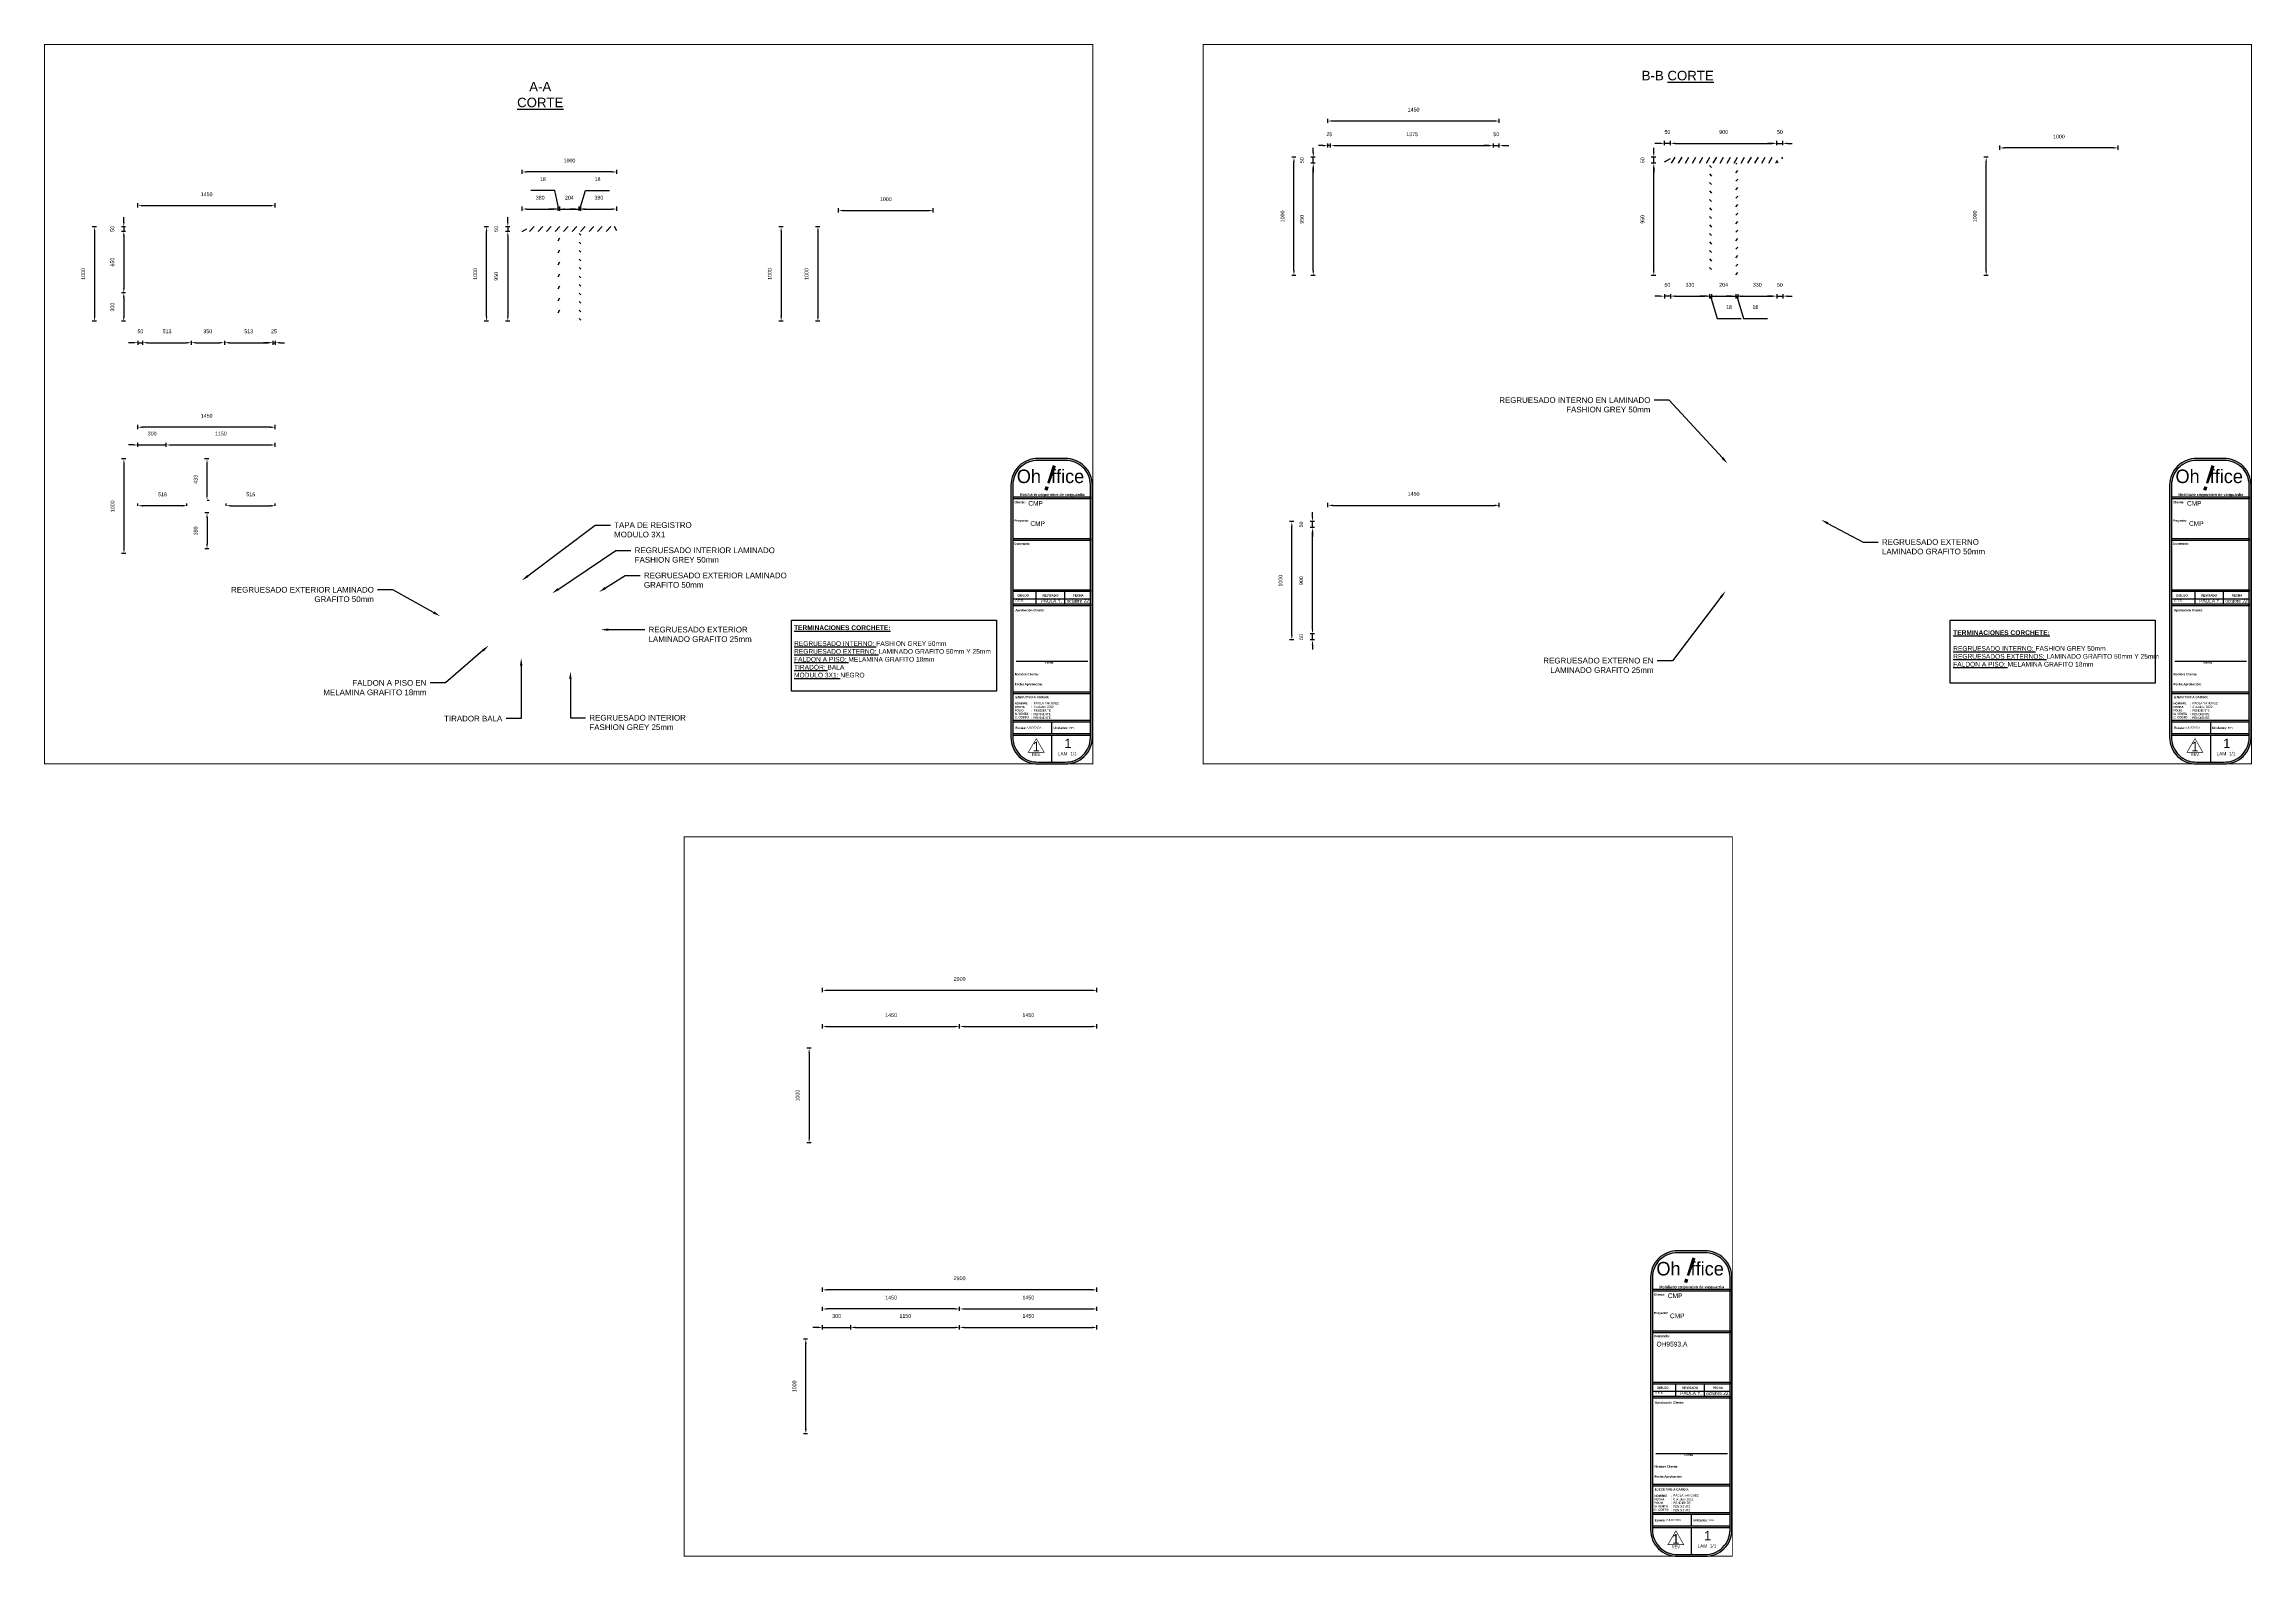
# Paper-space layout 'FFTT' of a CAD drawing. Header units: millimetres. Extents: x 304 to 1470, y -423 to 376.
import ezdxf
from ezdxf import colors
from ezdxf.entities.mleader import LeaderData, LeaderLine
from ezdxf.enums import TextEntityAlignment as Align
from ezdxf.math import Vec2, Vec3

# ---------------------------------------------------------------- set-up
doc = ezdxf.new("R2010")
doc.units = ezdxf.units.MM
doc.layers.add('MD_Annotation', color=7, linetype='Continuous', lineweight=25)
doc.layers.add('MD_Hatching', color=7, linetype='Continuous', lineweight=25)
doc.layers.add('OH!-Furniture', color=7, linetype='Continuous')
doc.layers.add('OH!-VIÑETA', color=7, linetype='Continuous')
doc.styles.add('Inter', font='GOTHIC.TTF')
doc.styles.get("Standard").update_dxf_attribs({"font": 'arial.ttf'})
doc.dimstyles.new('OH-Layout', dxfattribs={"dimtxt": 2, "dimasz": 2.5, "dimexe": 1.25, "dimexo": 0.625, "dimgap": 5, "dimtad": 1, "dimdec": 0, "dimtxsty": 'Standard', "dimcen": 2.5, "dimclrd": 256, "dimclre": 8, "dimclrt": 256, "dimadec": 0, "dimazin": 0, "dimtfac": 1, "dimtdec": 0, "dimtmove": 0, "dimatfit": 3, "dimfxl": 1, "dimfxlon": 1, "dimarcsym": 0})

# ---------------------------------------------------------------- blocks, each defined once
blk = doc.blocks.new('FFTT')
at = {"layer": 'OH!-VIÑETA', "true_color": 0xb3b3b3}
h = blk.add_hatch(color=253, dxfattribs=at)
h.dxf.hatch_style = 1
edge = h.paths.add_edge_path(flags=16)
edge.add_line((856.3, 35.7), (856.3, 143.1))
edge.add_arc((843.3, 143.1), 13, 360, 451.7833)
edge.add_line((842.9, 156.1), (828.7, 156.1))
edge.add_arc((828.3, 143.1), 13, 88.2167, 180)
edge.add_line((815.3, 143.1), (815.3, 35.7))
edge.add_line((815.3, 35.7), (815.3, 9.8))
edge.add_arc((828.3, 9.8), 13, 180, 271.7833)
edge.add_line((828.7, -3.2), (842.9, -3.2))
edge.add_arc((843.3, 9.8), 13, 268.2167, 360)
edge.add_line((856.3, 9.8), (856.3, 35.7))
edge = h.paths.add_edge_path()
edge.add_line((857.3, 35.7), (857.3, 143.1))
edge.add_arc((843.3, 143.1), 14, 0, 91.7185)
edge.add_line((842.9, 157.1), (828.7, 157.1))
edge.add_arc((828.3, 143.1), 14, 88.2815, 180)
edge.add_line((814.3, 143.1), (814.3, 35.7))
edge.add_line((814.3, 35.7), (814.3, 9.8))
edge.add_arc((828.3, 9.8), 14, 180, 271.7185)
edge.add_line((828.7, -4.2), (842.9, -4.2))
edge.add_arc((843.3, 9.8), 14, 268.2815, 360)
edge.add_line((857.3, 9.8), (857.3, 35.7))
h = blk.add_hatch(color=253, dxfattribs=at)
h.dxf.hatch_style = 1
h.paths.add_polyline_path([(856.3, 135.9), (856.3, 136.9), (815.3, 136.9), (815.3, 135.9)])
h = blk.add_hatch(color=253, dxfattribs=at)
h.dxf.hatch_style = 1
h.paths.add_polyline_path([(856.3, 113.9), (856.3, 114.9), (815.3, 114.9), (815.3, 113.9)])
h = blk.add_hatch(color=253, dxfattribs=at)
h.dxf.hatch_style = 1
h.paths.add_polyline_path([(856.3, 86.8), (856.3, 87.8), (815.3, 87.8), (815.3, 86.8)])
h = blk.add_hatch(color=253, dxfattribs=at)
h.dxf.hatch_style = 1
h.paths.add_polyline_path([(815.3, 80.4), (815.3, 79.4), (856.3, 79.4), (856.3, 80.4)])
h = blk.add_hatch(color=253, dxfattribs=at)
h.dxf.hatch_style = 1
h.paths.add_polyline_path([(815.3, 33.9), (815.3, 32.9), (856.3, 32.9), (856.3, 33.9)])
h = blk.add_hatch(color=253, dxfattribs=at)
h.dxf.hatch_style = 1
h.paths.add_polyline_path([(815.3, 18.9), (815.3, 17.9), (856.3, 17.9), (856.3, 18.9)])
h = blk.add_hatch(color=253, dxfattribs=at)
h.dxf.hatch_style = 1
h.paths.add_polyline_path([(815.3, 11.8), (815.3, 10.8), (856.3, 10.8), (856.3, 11.8)])
at = {"layer": 'OH!-VIÑETA', "color": 8}
for p, q in [((815.3, 83.1), (856.3, 83.1)), ((827.7, 80.4), (827.7, 86.8)), ((842.8, 80.4), (842.8, 86.8)), ((817.1, 50.1), (854.9, 50.1)), ((815.3, 33.9), (856.3, 33.9)), ((815.3, 18.9), (856.3, 18.9)), ((835.8, 17.9), (835.8, 11.8)), ((835.8, 10.8), (835.8, -3.2))]:
    blk.add_line(p, q, dxfattribs=at)
for points, const_width in [([(303.8, -4.2), (857.5, -4.2), (857.5, 375.8), (303.8, 375.8)], 0.5), ([(827.7, 9.2), (831.8, 2), (823.5, 2)], 0.327)]:
    blk.add_lwpolyline(points, close=True, dxfattribs=dict(at, const_width=const_width))
for points in [[(857.3, 35.7), (857.3, 143.1, 0.423026), (842.9, 157.1), (828.7, 157.1, 0.423026), (814.3, 143.1), (814.3, 35.7), (814.3, 9.8, 0.423026), (828.7, -4.2), (842.9, -4.2, 0.423026), (857.3, 9.8)], [(856.3, 35.7), (856.3, 143.1, 0.42336), (842.9, 156.1), (828.7, 156.1, 0.42336), (815.3, 143.1), (815.3, 35.7), (815.3, 9.8, 0.42336), (828.7, -3.2), (842.9, -3.2, 0.42336), (856.3, 9.8)]]:
    blk.add_lwpolyline(points, format="xyb", close=True, dxfattribs=at)
for points in [[(815.3, 136.9), (856.3, 136.9), (856.3, 135.9), (815.3, 135.9)], [(815.3, 114.9), (856.3, 114.9), (856.3, 113.9), (815.3, 113.9)], [(815.3, 87.8), (856.3, 87.8), (856.3, 86.8), (815.3, 86.8)], [(815.3, 80.4), (856.3, 80.4), (856.3, 79.4), (815.3, 79.4)], [(815.3, 33.9), (856.3, 33.9)], [(856.3, 32.9), (815.3, 32.9)], [(815.3, 18.9), (856.3, 18.9)], [(856.3, 17.9), (815.3, 17.9)], [(815.3, 11.8), (856.3, 11.8)], [(856.3, 10.8), (815.3, 10.8)]]:
    blk.add_lwpolyline(points, dxfattribs=at)
at = {"style": 'Inter'}
for tag, p, height in [('CLIENTE', (823.5, 132.2), 2.5), ('PROYECTO', (824.6, 121.5), 2.5), ('DISEÑADOR', (816.6, 81.4), 1.1), ('FECHA-APROVACION', (826.3, 25.4), 1.15), ('FOLIO-DISEÑO', (826.3, 23.5), 1.15), ('ESCALA', (822.5, 14.4), 1.1), ('NOTA-VENTA', (826.2, 21.5), 1.15), ('CENTRO-COSTO', (826.2, 19.6), 1.15), ('UNIDAD', (845, 14.4), 1.1)]:
    blk.add_attdef(tag, p, '', height=height, dxfattribs=at)
blk.add_attdef('REVISADO', text='', height=1.8, dxfattribs=at).set_placement((835.6, 81), align=Align.CENTER)
for tag, height, p in [('FECHA', 1.8, (849.6, 81.9)), ('1', 5, (827.6, 5)), ('LAMINA', 1.8, (844.1, 1.2)), ('1/1', 5, (844.5, 6.7))]:
    blk.add_attdef(tag, text='', height=height, dxfattribs=at).set_placement(p, align=Align.MIDDLE_CENTER)
at = {"style": 'Inter', "flags": 4}
blk.add_attdef('JEFE-PROYECTO', (826.3, 27.4), '', height=1.15, dxfattribs=at)
at = {"layer": 'OH!-VIÑETA', "color": 150, "insert": (817.4, 151.3), "char_height": 7.15, "attachment_point": 1}
blk.add_mtext_dynamic_manual_height_columns('{\\fBaskerville Old Face|b0|i0|c0|p18;Oh  ffice}', width=53.958, gutter_width=12.5, heights=[0], dxfattribs=at)
at = {"layer": 'OH!-VIÑETA', "color": 150, "insert": (834.8, 154.2), "char_height": 13.728, "attachment_point": 1, "rotation": 341.3166}
blk.add_mtext_dynamic_manual_height_columns('{\\fBaskerville Old Face|b0|i0|c0|p18;!}', width=19.744, gutter_width=12.5, heights=[0], dxfattribs=at)
at = {"layer": 'OH!-VIÑETA', "color": 8, "width": 83.825, "attachment_point": 1, "style": 'Inter'}
for s, insert, char_height in [('{\\fArial|b1|i0|c0|p34;Cliente:}', (816.1, 134.6), 1.164), ('{\\fArial|b1|i0|c0|p34;Proyecto:}', (816.1, 124.9), 1.164), ('{\\fArial|b1|i0|c0|p34;Contenido:}', (816, 112.7), 1.164), ('{\\fArial|b1|i0|c0|p34;DIBUJO}', (817.7, 85.4), 1.164), ('{\\fArial|b1|i0|c0|p34;REVISADO}', (830.9, 85.4), 1.164), ('{\\fArial|b1|i0|c0|p34;FECHA}', (847.1, 85.4), 1.164), ('{\\fArial|b1|i0|c0|p34;Aprobación Cliente:}', (816.6, 77.6), 1.164), ('{\\fArial|b1|i0|c0|p34;Firma}', (832.2, 49.9), 1.164), ('{\\fArial|b1|i0|c0|p34;Nombre Cliente:}', (816.4, 43.8), 1.164), ('{\\fArial|b1|i0|c0|p34;Fecha Aprobación:}', (816.4, 38.5), 1.164), ('{\\fArial|b1|i0|c0|p34;NOMBRE^I:\\PFECHA^I:\\PFOLIO^I:\\PN. VENTA^I:\\PC. COSTO^I:}', (816.3, 28.3), 1.1), ('{\\fArial|b1|i0|c0|p34;EJECUTIVO A CARGO:}', (816.6, 31.7), 1.164), ('{\\fArial|b1|i0|c0|p34;Escala:}', (816.6, 15.4), 1.164), ('{\\fArial|b1|i0|c0|p34;Unidades:}', (836.8, 15.4), 1.164)]:
    blk.add_mtext(s, dxfattribs=dict(at, insert=insert, char_height=char_height))
at = {"layer": 'OH!-VIÑETA', "insert": (818.9, 138.8), "char_height": 1.397, "width": 100.59, "attachment_point": 1, "style": 'Inter'}
blk.add_mtext('{\\fArial|b1|i0|c0|p34;Mobiliario corporativo de vanguardia}', dxfattribs=at)
at = {"layer": 'OH!-VIÑETA', "color": 8, "insert": (830.4, 1.5), "char_height": 1.5, "width": 4.077, "attachment_point": 3}
blk.add_mtext('{\\fArial|b0|i0|c0|p34;REV.}', dxfattribs=at)
blk = doc.blocks.new('*D21')
at = {"layer": 'Defpoints', "color": 0, "transparency": 16777216}
for p in [(345.6, 277.1), (353.1, 279.6), (355.6, 277.1)]:
    blk.add_point(p, dxfattribs=at)
at = {"layer": 'OH!-Furniture', "lineweight": -2, "transparency": 16777216}
for p, q in [((345.6, 282.1), (345.6, 284.6)), ((345.6, 279.6), (345.6, 277.1)), ((345.6, 274.6), (345.6, 272.1))]:
    blk.add_line(p, q, dxfattribs=at)
at = {"layer": 'OH!-Furniture', "color": 8, "lineweight": -2, "transparency": 16777216}
for p, q in [((346.6, 279.6), (344.4, 279.6)), ((346.6, 277.1), (344.4, 277.1))]:
    blk.add_line(p, q, dxfattribs=at)
at = {"layer": 'OH!-Furniture', "transparency": 16777216}
for points in [[(345.2, 282.1), (346.1, 282.1), (345.6, 279.6)], [(345.2, 274.6), (346.1, 274.6), (345.6, 277.1)]]:
    blk.add_solid(points, dxfattribs=at)
at = {"layer": 'OH!-Furniture', "transparency": 16777216, "insert": (339.6, 278.4), "char_height": 2, "attachment_point": 5, "rotation": 90}
blk.add_mtext('50', dxfattribs=at)
blk = doc.blocks.new('*D22')
at = {"layer": 'Defpoints', "color": 0, "transparency": 16777216}
for p in [(355.6, 277.1), (345.6, 244.6), (381.3, 244.6)]:
    blk.add_point(p, dxfattribs=at)
at = {"layer": 'OH!-Furniture', "color": 8, "lineweight": -2, "transparency": 16777216}
for p, q in [((346.6, 277.1), (344.4, 277.1)), ((346.6, 244.6), (344.4, 244.6))]:
    blk.add_line(p, q, dxfattribs=at)
at = {"layer": 'OH!-Furniture', "lineweight": -2, "transparency": 16777216}
blk.add_line((345.6, 274.6), (345.6, 247.1), dxfattribs=at)
at = {"layer": 'OH!-Furniture', "transparency": 16777216}
for points in [[(345.2, 274.6), (346.1, 274.6), (345.6, 277.1)], [(345.2, 247.1), (346.1, 247.1), (345.6, 244.6)]]:
    blk.add_solid(points, dxfattribs=at)
at = {"layer": 'OH!-Furniture', "transparency": 16777216, "insert": (339.6, 260.9), "char_height": 2, "attachment_point": 5, "rotation": 90}
blk.add_mtext('650', dxfattribs=at)
blk = doc.blocks.new('*D23')
at = {"layer": 'Defpoints', "color": 0, "transparency": 16777216}
for p in [(381.3, 244.6), (345.6, 229.6), (381.3, 229.6)]:
    blk.add_point(p, dxfattribs=at)
at = {"layer": 'OH!-Furniture', "color": 8, "lineweight": -2, "transparency": 16777216}
for p, q in [((346.6, 244.6), (344.4, 244.6)), ((346.6, 229.6), (344.4, 229.6))]:
    blk.add_line(p, q, dxfattribs=at)
at = {"layer": 'OH!-Furniture', "lineweight": -2, "transparency": 16777216}
blk.add_line((345.6, 242.1), (345.6, 232.1), dxfattribs=at)
at = {"layer": 'OH!-Furniture', "transparency": 16777216}
for points in [[(345.2, 242.1), (346.1, 242.1), (345.6, 244.6)], [(345.2, 232.1), (346.1, 232.1), (345.6, 229.6)]]:
    blk.add_solid(points, dxfattribs=at)
at = {"layer": 'OH!-Furniture', "transparency": 16777216, "insert": (339.6, 237.1), "char_height": 2, "attachment_point": 5, "rotation": 90}
blk.add_mtext('300', dxfattribs=at)
blk = doc.blocks.new('*D24')
at = {"layer": 'Defpoints', "color": 0, "transparency": 16777216}
for p in [(353.1, 279.6), (330.2, 229.6), (355.6, 229.6)]:
    blk.add_point(p, dxfattribs=at)
at = {"layer": 'OH!-Furniture', "color": 8, "lineweight": -2, "transparency": 16777216}
for p, q in [((331.2, 279.6), (328.9, 279.6)), ((331.2, 229.6), (328.9, 229.6))]:
    blk.add_line(p, q, dxfattribs=at)
at = {"layer": 'OH!-Furniture', "lineweight": -2, "transparency": 16777216}
blk.add_line((330.2, 277.1), (330.2, 232.1), dxfattribs=at)
at = {"layer": 'OH!-Furniture', "transparency": 16777216}
for points in [[(329.8, 277.1), (330.6, 277.1), (330.2, 279.6)], [(329.8, 232.1), (330.6, 232.1), (330.2, 229.6)]]:
    blk.add_solid(points, dxfattribs=at)
at = {"layer": 'OH!-Furniture', "transparency": 16777216, "insert": (324.2, 254.6), "char_height": 2, "attachment_point": 5, "rotation": 90}
blk.add_mtext('1000', dxfattribs=at)
blk = doc.blocks.new('*D25')
at = {"layer": 'Defpoints', "color": 0, "transparency": 16777216}
for p in [(425.6, 290.7), (353.1, 273.6), (425.6, 273.6)]:
    blk.add_point(p, dxfattribs=at)
at = {"layer": 'OH!-Furniture', "color": 8, "lineweight": -2, "transparency": 16777216}
for p, q in [((353.1, 289.7), (353.1, 292)), ((425.6, 289.7), (425.6, 292))]:
    blk.add_line(p, q, dxfattribs=at)
at = {"layer": 'OH!-Furniture', "lineweight": -2, "transparency": 16777216}
blk.add_line((355.6, 290.7), (423.1, 290.7), dxfattribs=at)
at = {"layer": 'OH!-Furniture', "transparency": 16777216}
for points in [[(355.6, 291.1), (355.6, 290.3), (353.1, 290.7)], [(423.1, 291.1), (423.1, 290.3), (425.6, 290.7)]]:
    blk.add_solid(points, dxfattribs=at)
at = {"layer": 'OH!-Furniture', "transparency": 16777216, "insert": (389.4, 296.7), "char_height": 2, "attachment_point": 5}
blk.add_mtext('1450', dxfattribs=at)
blk = doc.blocks.new('*D26')
at = {"layer": 'Defpoints', "color": 0, "transparency": 16777216}
for p in [(353.1, 229.6), (355.6, 229.6), (355.6, 218.3)]:
    blk.add_point(p, dxfattribs=at)
at = {"layer": 'OH!-Furniture', "lineweight": -2, "transparency": 16777216}
for p, q in [((350.6, 218.3), (348.1, 218.3)), ((353.1, 218.3), (355.6, 218.3)), ((358.1, 218.3), (360.6, 218.3))]:
    blk.add_line(p, q, dxfattribs=at)
at = {"layer": 'OH!-Furniture', "color": 8, "lineweight": -2, "transparency": 16777216}
for p, q in [((353.1, 219.3), (353.1, 217.1)), ((355.6, 219.3), (355.6, 217.1))]:
    blk.add_line(p, q, dxfattribs=at)
at = {"layer": 'OH!-Furniture', "transparency": 16777216}
for points in [[(350.6, 218.7), (350.6, 217.9), (353.1, 218.3)], [(358.1, 218.7), (358.1, 217.9), (355.6, 218.3)]]:
    blk.add_solid(points, dxfattribs=at)
at = {"layer": 'OH!-Furniture', "transparency": 16777216, "insert": (354.4, 224.3), "char_height": 2, "attachment_point": 5}
blk.add_mtext('50', dxfattribs=at)
blk = doc.blocks.new('*D27')
at = {"layer": 'Defpoints', "color": 0, "transparency": 16777216}
for p in [(355.6, 229.6), (381.3, 229.6), (381.3, 218.3)]:
    blk.add_point(p, dxfattribs=at)
at = {"layer": 'OH!-Furniture', "color": 8, "lineweight": -2, "transparency": 16777216}
for p, q in [((355.6, 219.3), (355.6, 217.1)), ((381.3, 219.3), (381.3, 217.1))]:
    blk.add_line(p, q, dxfattribs=at)
at = {"layer": 'OH!-Furniture', "lineweight": -2, "transparency": 16777216}
blk.add_line((358.1, 218.3), (378.8, 218.3), dxfattribs=at)
at = {"layer": 'OH!-Furniture', "transparency": 16777216}
for points in [[(358.1, 218.7), (358.1, 217.9), (355.6, 218.3)], [(378.8, 218.7), (378.8, 217.9), (381.3, 218.3)]]:
    blk.add_solid(points, dxfattribs=at)
at = {"layer": 'OH!-Furniture', "transparency": 16777216, "insert": (368.5, 224.3), "char_height": 2, "attachment_point": 5}
blk.add_mtext('513', dxfattribs=at)
blk = doc.blocks.new('*D28')
at = {"layer": 'Defpoints', "color": 0, "transparency": 16777216}
for p in [(381.3, 229.6), (398.8, 229.6), (398.8, 218.3)]:
    blk.add_point(p, dxfattribs=at)
at = {"layer": 'OH!-Furniture', "color": 8, "lineweight": -2, "transparency": 16777216}
for p, q in [((381.3, 219.3), (381.3, 217.1)), ((398.8, 219.3), (398.8, 217.1))]:
    blk.add_line(p, q, dxfattribs=at)
at = {"layer": 'OH!-Furniture', "lineweight": -2, "transparency": 16777216}
blk.add_line((383.8, 218.3), (396.3, 218.3), dxfattribs=at)
at = {"layer": 'OH!-Furniture', "transparency": 16777216}
for points in [[(383.8, 218.7), (383.8, 217.9), (381.3, 218.3)], [(396.3, 218.7), (396.3, 217.9), (398.8, 218.3)]]:
    blk.add_solid(points, dxfattribs=at)
at = {"layer": 'OH!-Furniture', "transparency": 16777216, "insert": (390, 224.3), "char_height": 2, "attachment_point": 5}
blk.add_mtext('350', dxfattribs=at)
blk = doc.blocks.new('*D29')
at = {"layer": 'Defpoints', "color": 0, "transparency": 16777216}
for p in [(398.8, 229.6), (424.4, 229.6), (424.4, 218.3)]:
    blk.add_point(p, dxfattribs=at)
at = {"layer": 'OH!-Furniture', "color": 8, "lineweight": -2, "transparency": 16777216}
for p, q in [((398.8, 219.3), (398.8, 217.1)), ((424.4, 219.3), (424.4, 217.1))]:
    blk.add_line(p, q, dxfattribs=at)
at = {"layer": 'OH!-Furniture', "lineweight": -2, "transparency": 16777216}
blk.add_line((401.3, 218.3), (421.9, 218.3), dxfattribs=at)
at = {"layer": 'OH!-Furniture', "transparency": 16777216}
for points in [[(401.3, 218.7), (401.3, 217.9), (398.8, 218.3)], [(421.9, 218.7), (421.9, 217.9), (424.4, 218.3)]]:
    blk.add_solid(points, dxfattribs=at)
at = {"layer": 'OH!-Furniture', "transparency": 16777216, "insert": (411.6, 224.3), "char_height": 2, "attachment_point": 5}
blk.add_mtext('513', dxfattribs=at)
blk = doc.blocks.new('*D30')
at = {"layer": 'Defpoints', "color": 0, "transparency": 16777216}
for p in [(424.4, 229.6), (425.6, 229.6), (425.6, 218.3)]:
    blk.add_point(p, dxfattribs=at)
at = {"layer": 'OH!-Furniture', "lineweight": -2, "transparency": 16777216}
for p, q in [((421.9, 218.3), (419.4, 218.3)), ((424.4, 218.3), (425.6, 218.3)), ((428.1, 218.3), (430.6, 218.3))]:
    blk.add_line(p, q, dxfattribs=at)
at = {"layer": 'OH!-Furniture', "color": 8, "lineweight": -2, "transparency": 16777216}
for p, q in [((424.4, 219.3), (424.4, 217.1)), ((425.6, 219.3), (425.6, 217.1))]:
    blk.add_line(p, q, dxfattribs=at)
at = {"layer": 'OH!-Furniture', "transparency": 16777216}
for points in [[(421.9, 218.7), (421.9, 217.9), (424.4, 218.3)], [(428.1, 218.7), (428.1, 217.9), (425.6, 218.3)]]:
    blk.add_solid(points, dxfattribs=at)
at = {"layer": 'OH!-Furniture', "transparency": 16777216, "insert": (425, 224.3), "char_height": 2, "attachment_point": 5}
blk.add_mtext('25', dxfattribs=at)
blk = doc.blocks.new('*D31')
at = {"layer": 'Defpoints', "color": 0, "transparency": 16777216}
for p in [(724.1, 279.6), (692.9, 229.6), (770.7, 229.6)]:
    blk.add_point(p, dxfattribs=at)
at = {"layer": 'OH!-Furniture', "color": 8, "lineweight": -2, "transparency": 16777216}
for p, q in [((693.9, 279.6), (691.6, 279.6)), ((693.9, 229.6), (691.6, 229.6))]:
    blk.add_line(p, q, dxfattribs=at)
at = {"layer": 'OH!-Furniture', "lineweight": -2, "transparency": 16777216}
blk.add_line((692.9, 277.1), (692.9, 232.1), dxfattribs=at)
at = {"layer": 'OH!-Furniture', "transparency": 16777216}
for points in [[(692.5, 277.1), (693.3, 277.1), (692.9, 279.6)], [(692.5, 232.1), (693.3, 232.1), (692.9, 229.6)]]:
    blk.add_solid(points, dxfattribs=at)
at = {"layer": 'OH!-Furniture', "transparency": 16777216, "insert": (686.9, 254.6), "char_height": 2, "attachment_point": 5, "rotation": 90}
blk.add_mtext('1000', dxfattribs=at)
blk = doc.blocks.new('*D32')
at = {"layer": 'Defpoints', "color": 0, "transparency": 16777216}
for p in [(740.4, 279.6), (712.3, 229.6), (770.7, 229.6)]:
    blk.add_point(p, dxfattribs=at)
at = {"layer": 'OH!-Furniture', "color": 8, "lineweight": -2, "transparency": 16777216}
for p, q in [((713.3, 279.6), (711.1, 279.6)), ((713.3, 229.6), (711.1, 229.6))]:
    blk.add_line(p, q, dxfattribs=at)
at = {"layer": 'OH!-Furniture', "lineweight": -2, "transparency": 16777216}
blk.add_line((712.3, 277.1), (712.3, 232.1), dxfattribs=at)
at = {"layer": 'OH!-Furniture', "transparency": 16777216}
for points in [[(711.9, 277.1), (712.8, 277.1), (712.3, 279.6)], [(711.9, 232.1), (712.8, 232.1), (712.3, 229.6)]]:
    blk.add_solid(points, dxfattribs=at)
at = {"layer": 'OH!-Furniture', "transparency": 16777216, "insert": (706.3, 254.6), "char_height": 2, "attachment_point": 5, "rotation": 90}
blk.add_mtext('1000', dxfattribs=at)
blk = doc.blocks.new('*D35')
at = {"layer": 'Defpoints', "color": 0, "transparency": 16777216}
for p in [(575.1, 288.9), (556.1, 277.1), (575.1, 277.1)]:
    blk.add_point(p, dxfattribs=at)
at = {"layer": 'OH!-Furniture', "color": 8, "lineweight": -2, "transparency": 16777216}
for p, q in [((556.1, 287.9), (556.1, 290.2)), ((575.1, 287.9), (575.1, 290.2))]:
    blk.add_line(p, q, dxfattribs=at)
at = {"layer": 'OH!-Furniture', "lineweight": -2, "transparency": 16777216}
blk.add_line((558.6, 288.9), (572.6, 288.9), dxfattribs=at)
at = {"layer": 'OH!-Furniture', "transparency": 16777216}
for points in [[(558.6, 289.3), (558.6, 288.5), (556.1, 288.9)], [(572.6, 289.3), (572.6, 288.5), (575.1, 288.9)]]:
    blk.add_solid(points, dxfattribs=at)
at = {"layer": 'OH!-Furniture', "transparency": 16777216, "insert": (565.6, 294.9), "char_height": 2, "attachment_point": 5}
blk.add_mtext('380', dxfattribs=at)
blk = doc.blocks.new('*D36')
at = {"layer": 'Defpoints', "color": 0, "transparency": 16777216}
for p in [(576, 288.9), (575.1, 277.1), (576, 277.1)]:
    blk.add_point(p, dxfattribs=at)
at = {"layer": 'OH!-Furniture', "lineweight": -2, "transparency": 16777216}
for p, q in [((573.4, 298.7), (560.7, 298.7)), ((575.5, 288.9), (573.4, 298.7)), ((572.6, 288.9), (570.1, 288.9)), ((575.1, 288.9), (576, 288.9)), ((575.1, 288.9), (576, 288.9)), ((578.5, 288.9), (581, 288.9))]:
    blk.add_line(p, q, dxfattribs=at)
at = {"layer": 'OH!-Furniture', "color": 8, "lineweight": -2, "transparency": 16777216}
for p, q in [((575.1, 287.9), (575.1, 290.2)), ((576, 287.9), (576, 290.2))]:
    blk.add_line(p, q, dxfattribs=at)
at = {"layer": 'OH!-Furniture', "transparency": 16777216}
for points in [[(572.6, 289.3), (572.6, 288.5), (575.1, 288.9)], [(578.5, 289.3), (578.5, 288.5), (576, 288.9)]]:
    blk.add_solid(points, dxfattribs=at)
at = {"layer": 'OH!-Furniture', "transparency": 16777216, "insert": (567, 304.7), "char_height": 2, "attachment_point": 5}
blk.add_mtext('18', dxfattribs=at)
blk = doc.blocks.new('*D37')
at = {"layer": 'Defpoints', "color": 0, "transparency": 16777216}
for p in [(586.2, 288.9), (576, 277.1), (586.2, 277.1)]:
    blk.add_point(p, dxfattribs=at)
at = {"layer": 'OH!-Furniture', "lineweight": -2, "transparency": 16777216}
for p, q in [((573.5, 288.9), (571, 288.9)), ((576, 288.9), (586.2, 288.9)), ((588.7, 288.9), (591.2, 288.9))]:
    blk.add_line(p, q, dxfattribs=at)
at = {"layer": 'OH!-Furniture', "color": 8, "lineweight": -2, "transparency": 16777216}
for p, q in [((576, 287.9), (576, 290.2)), ((586.2, 287.9), (586.2, 290.2))]:
    blk.add_line(p, q, dxfattribs=at)
at = {"layer": 'OH!-Furniture', "transparency": 16777216}
for points in [[(573.5, 289.3), (573.5, 288.5), (576, 288.9)], [(588.7, 289.3), (588.7, 288.5), (586.2, 288.9)]]:
    blk.add_solid(points, dxfattribs=at)
at = {"layer": 'OH!-Furniture', "transparency": 16777216, "insert": (581, 294.9), "char_height": 2, "attachment_point": 5}
blk.add_mtext('204', dxfattribs=at)
blk = doc.blocks.new('*D38')
at = {"layer": 'Defpoints', "color": 0, "transparency": 16777216}
for p in [(587.1, 288.9), (586.2, 277.1), (587.1, 277.1)]:
    blk.add_point(p, dxfattribs=at)
at = {"layer": 'OH!-Furniture', "lineweight": -2, "transparency": 16777216}
for p, q in [((586.6, 288.9), (589.6, 298.7)), ((589.6, 298.7), (602.2, 298.7)), ((583.7, 288.9), (581.2, 288.9)), ((586.2, 288.9), (587.1, 288.9)), ((586.2, 288.9), (587.1, 288.9)), ((589.6, 288.9), (592.1, 288.9))]:
    blk.add_line(p, q, dxfattribs=at)
at = {"layer": 'OH!-Furniture', "color": 8, "lineweight": -2, "transparency": 16777216}
for p, q in [((586.2, 287.9), (586.2, 290.2)), ((587.1, 287.9), (587.1, 290.2))]:
    blk.add_line(p, q, dxfattribs=at)
at = {"layer": 'OH!-Furniture', "transparency": 16777216}
for points in [[(583.7, 289.3), (583.7, 288.5), (586.2, 288.9)], [(589.6, 289.3), (589.6, 288.5), (587.1, 288.9)]]:
    blk.add_solid(points, dxfattribs=at)
at = {"layer": 'OH!-Furniture', "transparency": 16777216, "insert": (595.9, 304.7), "char_height": 2, "attachment_point": 5}
blk.add_mtext('18', dxfattribs=at)
blk = doc.blocks.new('*D39')
at = {"layer": 'Defpoints', "color": 0, "transparency": 16777216}
for p in [(606.1, 288.9), (587.1, 277.1), (606.1, 277.1)]:
    blk.add_point(p, dxfattribs=at)
at = {"layer": 'OH!-Furniture', "color": 8, "lineweight": -2, "transparency": 16777216}
for p, q in [((587.1, 287.9), (587.1, 290.2)), ((606.1, 287.9), (606.1, 290.2))]:
    blk.add_line(p, q, dxfattribs=at)
at = {"layer": 'OH!-Furniture', "lineweight": -2, "transparency": 16777216}
blk.add_line((589.6, 288.9), (603.6, 288.9), dxfattribs=at)
at = {"layer": 'OH!-Furniture', "transparency": 16777216}
for points in [[(589.6, 289.3), (589.6, 288.5), (587.1, 288.9)], [(603.6, 289.3), (603.6, 288.5), (606.1, 288.9)]]:
    blk.add_solid(points, dxfattribs=at)
at = {"layer": 'OH!-Furniture', "transparency": 16777216, "insert": (596.6, 294.9), "char_height": 2, "attachment_point": 5}
blk.add_mtext('380', dxfattribs=at)
blk = doc.blocks.new('*D40')
at = {"layer": 'Defpoints', "color": 0, "transparency": 16777216}
for p in [(556.1, 308.5), (556.1, 279.6), (606.1, 279.6)]:
    blk.add_point(p, dxfattribs=at)
at = {"layer": 'OH!-Furniture', "color": 8, "lineweight": -2, "transparency": 16777216}
for p, q in [((556.1, 307.5), (556.1, 309.7)), ((606.1, 307.5), (606.1, 309.7))]:
    blk.add_line(p, q, dxfattribs=at)
at = {"layer": 'OH!-Furniture', "lineweight": -2, "transparency": 16777216}
blk.add_line((603.6, 308.5), (558.6, 308.5), dxfattribs=at)
at = {"layer": 'OH!-Furniture', "transparency": 16777216}
for points in [[(558.6, 308.9), (558.6, 308.1), (556.1, 308.5)], [(603.6, 308.9), (603.6, 308.1), (606.1, 308.5)]]:
    blk.add_solid(points, dxfattribs=at)
at = {"layer": 'OH!-Furniture', "transparency": 16777216, "insert": (581.1, 314.5), "char_height": 2, "attachment_point": 5}
blk.add_mtext('1000', dxfattribs=at)
blk = doc.blocks.new('*D41')
at = {"layer": 'Defpoints', "color": 0, "transparency": 16777216}
for p in [(548.5, 277.1), (556.1, 279.6), (556.1, 277.1)]:
    blk.add_point(p, dxfattribs=at)
at = {"layer": 'OH!-Furniture', "lineweight": -2, "transparency": 16777216}
for p, q in [((548.5, 282.1), (548.5, 284.6)), ((548.5, 279.6), (548.5, 277.1)), ((548.5, 274.6), (548.5, 272.1))]:
    blk.add_line(p, q, dxfattribs=at)
at = {"layer": 'OH!-Furniture', "color": 8, "lineweight": -2, "transparency": 16777216}
for p, q in [((549.5, 279.6), (547.2, 279.6)), ((549.5, 277.1), (547.2, 277.1))]:
    blk.add_line(p, q, dxfattribs=at)
at = {"layer": 'OH!-Furniture', "transparency": 16777216}
for points in [[(548.1, 282.1), (548.9, 282.1), (548.5, 279.6)], [(548.1, 274.6), (548.9, 274.6), (548.5, 277.1)]]:
    blk.add_solid(points, dxfattribs=at)
at = {"layer": 'OH!-Furniture', "transparency": 16777216, "insert": (542.4, 278.4), "char_height": 2, "attachment_point": 5, "rotation": 90}
blk.add_mtext('50', dxfattribs=at)
blk = doc.blocks.new('*D42')
at = {"layer": 'Defpoints', "color": 0, "transparency": 16777216}
for p in [(556.1, 277.1), (548.5, 229.6), (575.1, 229.6)]:
    blk.add_point(p, dxfattribs=at)
at = {"layer": 'OH!-Furniture', "color": 8, "lineweight": -2, "transparency": 16777216}
for p, q in [((549.5, 277.1), (547.2, 277.1)), ((549.5, 229.6), (547.2, 229.6))]:
    blk.add_line(p, q, dxfattribs=at)
at = {"layer": 'OH!-Furniture', "lineweight": -2, "transparency": 16777216}
blk.add_line((548.5, 274.6), (548.5, 232.1), dxfattribs=at)
at = {"layer": 'OH!-Furniture', "transparency": 16777216}
for points in [[(548.1, 274.6), (548.9, 274.6), (548.5, 277.1)], [(548.1, 232.1), (548.9, 232.1), (548.5, 229.6)]]:
    blk.add_solid(points, dxfattribs=at)
at = {"layer": 'OH!-Furniture', "transparency": 16777216, "insert": (542.4, 253.4), "char_height": 2, "attachment_point": 5, "rotation": 90}
blk.add_mtext('950', dxfattribs=at)
blk = doc.blocks.new('*D43')
at = {"layer": 'Defpoints', "color": 0, "transparency": 16777216}
for p in [(537.3, 279.6), (556.1, 279.6), (556.1, 229.6)]:
    blk.add_point(p, dxfattribs=at)
at = {"layer": 'OH!-Furniture', "color": 8, "lineweight": -2, "transparency": 16777216}
for p, q in [((538.3, 279.6), (536, 279.6)), ((538.3, 229.6), (536, 229.6))]:
    blk.add_line(p, q, dxfattribs=at)
at = {"layer": 'OH!-Furniture', "lineweight": -2, "transparency": 16777216}
blk.add_line((537.3, 232.1), (537.3, 277.1), dxfattribs=at)
at = {"layer": 'OH!-Furniture', "transparency": 16777216}
for points in [[(536.9, 277.1), (537.7, 277.1), (537.3, 279.6)], [(536.9, 232.1), (537.7, 232.1), (537.3, 229.6)]]:
    blk.add_solid(points, dxfattribs=at)
at = {"layer": 'OH!-Furniture', "transparency": 16777216, "insert": (531.3, 254.6), "char_height": 2, "attachment_point": 5, "rotation": 90}
blk.add_mtext('1000', dxfattribs=at)
blk = doc.blocks.new('*D44')
at = {"layer": 'Defpoints', "color": 0, "transparency": 16777216}
for p in [(368.1, 156.9), (345.7, 106.9), (368.1, 106.9)]:
    blk.add_point(p, dxfattribs=at)
at = {"layer": 'OH!-Furniture', "color": 8, "lineweight": -2, "transparency": 16777216}
for p, q in [((346.7, 156.9), (344.5, 156.9)), ((346.7, 106.9), (344.5, 106.9))]:
    blk.add_line(p, q, dxfattribs=at)
at = {"layer": 'OH!-Furniture', "lineweight": -2, "transparency": 16777216}
blk.add_line((345.7, 154.4), (345.7, 109.4), dxfattribs=at)
at = {"layer": 'OH!-Furniture', "transparency": 16777216}
for points in [[(345.3, 154.4), (346.1, 154.4), (345.7, 156.9)], [(345.3, 109.4), (346.1, 109.4), (345.7, 106.9)]]:
    blk.add_solid(points, dxfattribs=at)
at = {"layer": 'OH!-Furniture', "transparency": 16777216, "insert": (339.7, 131.9), "char_height": 2, "attachment_point": 5, "rotation": 90}
blk.add_mtext('1000', dxfattribs=at)
blk = doc.blocks.new('*D45')
at = {"layer": 'Defpoints', "color": 0, "transparency": 16777216}
for p in [(368.1, 164.3), (353.1, 156.9), (368.1, 156.9)]:
    blk.add_point(p, dxfattribs=at)
at = {"layer": 'OH!-Furniture', "lineweight": -2, "transparency": 16777216}
for p, q in [((350.6, 164.3), (348.1, 164.3)), ((353.1, 164.3), (368.1, 164.3)), ((370.6, 164.3), (373.1, 164.3))]:
    blk.add_line(p, q, dxfattribs=at)
at = {"layer": 'OH!-Furniture', "color": 8, "lineweight": -2, "transparency": 16777216}
for p, q in [((353.1, 163.3), (353.1, 165.5)), ((368.1, 163.3), (368.1, 165.5))]:
    blk.add_line(p, q, dxfattribs=at)
at = {"layer": 'OH!-Furniture', "transparency": 16777216}
for points in [[(350.6, 164.7), (350.6, 163.9), (353.1, 164.3)], [(370.6, 164.7), (370.6, 163.9), (368.1, 164.3)]]:
    blk.add_solid(points, dxfattribs=at)
at = {"layer": 'OH!-Furniture', "transparency": 16777216, "insert": (360.6, 170.3), "char_height": 2, "attachment_point": 5}
blk.add_mtext('300', dxfattribs=at)
blk = doc.blocks.new('*D46')
at = {"layer": 'Defpoints', "color": 0, "transparency": 16777216}
for p in [(425.6, 164.3), (368.1, 156.9), (425.6, 154.4)]:
    blk.add_point(p, dxfattribs=at)
at = {"layer": 'OH!-Furniture', "color": 8, "lineweight": -2, "transparency": 16777216}
for p, q in [((368.1, 163.3), (368.1, 165.5)), ((425.6, 163.3), (425.6, 165.5))]:
    blk.add_line(p, q, dxfattribs=at)
at = {"layer": 'OH!-Furniture', "lineweight": -2, "transparency": 16777216}
blk.add_line((370.6, 164.3), (423.1, 164.3), dxfattribs=at)
at = {"layer": 'OH!-Furniture', "transparency": 16777216}
for points in [[(370.6, 164.7), (370.6, 163.9), (368.1, 164.3)], [(423.1, 164.7), (423.1, 163.9), (425.6, 164.3)]]:
    blk.add_solid(points, dxfattribs=at)
at = {"layer": 'OH!-Furniture', "transparency": 16777216, "insert": (396.9, 170.3), "char_height": 2, "attachment_point": 5}
blk.add_mtext('1150', dxfattribs=at)
blk = doc.blocks.new('*D47')
at = {"layer": 'Defpoints', "color": 0, "transparency": 16777216}
for p in [(353.1, 173.7), (353.1, 154.4), (425.6, 154.4)]:
    blk.add_point(p, dxfattribs=at)
at = {"layer": 'OH!-Furniture', "color": 8, "lineweight": -2, "transparency": 16777216}
for p, q in [((353.1, 172.7), (353.1, 174.9)), ((425.6, 172.7), (425.6, 174.9))]:
    blk.add_line(p, q, dxfattribs=at)
at = {"layer": 'OH!-Furniture', "lineweight": -2, "transparency": 16777216}
blk.add_line((423.1, 173.7), (355.6, 173.7), dxfattribs=at)
at = {"layer": 'OH!-Furniture', "transparency": 16777216}
for points in [[(355.6, 174.1), (355.6, 173.2), (353.1, 173.7)], [(423.1, 174.1), (423.1, 173.2), (425.6, 173.7)]]:
    blk.add_solid(points, dxfattribs=at)
at = {"layer": 'OH!-Furniture', "transparency": 16777216, "insert": (389.4, 179.7), "char_height": 2, "attachment_point": 5}
blk.add_mtext('1450', dxfattribs=at)
blk = doc.blocks.new('*D48')
at = {"layer": 'Defpoints', "color": 0, "transparency": 16777216}
for p in [(399.8, 131.7), (425.6, 132.2), (425.6, 131.9)]:
    blk.add_point(p, dxfattribs=at)
at = {"layer": 'OH!-Furniture', "color": 8, "lineweight": -2, "transparency": 16777216}
for p, q in [((399.8, 132.2), (399.8, 133.4)), ((425.6, 132.2), (425.6, 133.4))]:
    blk.add_line(p, q, dxfattribs=at)
at = {"layer": 'OH!-Furniture', "lineweight": -2, "transparency": 16777216}
blk.add_line((402.3, 132.2), (423.1, 132.2), dxfattribs=at)
at = {"layer": 'OH!-Furniture', "transparency": 16777216}
for points in [[(402.3, 132.6), (402.3, 131.7), (399.8, 132.2)], [(423.1, 132.6), (423.1, 131.7), (425.6, 132.2)]]:
    blk.add_solid(points, dxfattribs=at)
at = {"layer": 'OH!-Furniture', "transparency": 16777216, "insert": (412.7, 138.2), "char_height": 2, "attachment_point": 5}
blk.add_mtext('516', dxfattribs=at)
blk = doc.blocks.new('*D49')
at = {"layer": 'Defpoints', "color": 0, "transparency": 16777216}
for p in [(389.6, 156.9), (425.6, 156.9), (389.4, 135.2)]:
    blk.add_point(p, dxfattribs=at)
at = {"layer": 'OH!-Furniture', "color": 8, "lineweight": -2, "transparency": 16777216}
for p, q in [((390.6, 156.9), (388.3, 156.9)), ((389.6, 135.2), (390.8, 135.2))]:
    blk.add_line(p, q, dxfattribs=at)
at = {"layer": 'OH!-Furniture', "lineweight": -2, "transparency": 16777216}
blk.add_line((389.6, 137.7), (389.6, 154.4), dxfattribs=at)
at = {"layer": 'OH!-Furniture', "transparency": 16777216}
for points in [[(389.2, 154.4), (390, 154.4), (389.6, 156.9)], [(389.2, 137.7), (390, 137.7), (389.6, 135.2)]]:
    blk.add_solid(points, dxfattribs=at)
at = {"layer": 'OH!-Furniture', "transparency": 16777216, "insert": (383.6, 146.1), "char_height": 2, "attachment_point": 5, "rotation": 90}
blk.add_mtext('433', dxfattribs=at)
blk = doc.blocks.new('*D50')
at = {"layer": 'Defpoints', "color": 0, "transparency": 16777216}
for p in [(399.8, 128.4), (389.6, 109.4), (425.6, 109.4)]:
    blk.add_point(p, dxfattribs=at)
at = {"layer": 'OH!-Furniture', "color": 8, "lineweight": -2, "transparency": 16777216}
for p, q in [((390.6, 128.4), (388.4, 128.4)), ((390.6, 109.4), (388.4, 109.4))]:
    blk.add_line(p, q, dxfattribs=at)
at = {"layer": 'OH!-Furniture', "lineweight": -2, "transparency": 16777216}
blk.add_line((389.6, 125.9), (389.6, 111.9), dxfattribs=at)
at = {"layer": 'OH!-Furniture', "transparency": 16777216}
for points in [[(389.2, 125.9), (390, 125.9), (389.6, 128.4)], [(389.2, 111.9), (390, 111.9), (389.6, 109.4)]]:
    blk.add_solid(points, dxfattribs=at)
at = {"layer": 'OH!-Furniture', "transparency": 16777216, "insert": (383.6, 118.9), "char_height": 2, "attachment_point": 5, "rotation": 90}
blk.add_mtext('380', dxfattribs=at)
blk = doc.blocks.new('*D51')
at = {"layer": 'Defpoints', "color": 0, "transparency": 16777216}
for p in [(353.1, 132.2), (353.1, 131.7), (379, 131.7)]:
    blk.add_point(p, dxfattribs=at)
at = {"layer": 'OH!-Furniture', "color": 8, "lineweight": -2, "transparency": 16777216}
for p, q in [((353.1, 132.2), (353.1, 133.4)), ((379, 132.2), (379, 133.4))]:
    blk.add_line(p, q, dxfattribs=at)
at = {"layer": 'OH!-Furniture', "lineweight": -2, "transparency": 16777216}
blk.add_line((376.5, 132.2), (355.6, 132.2), dxfattribs=at)
at = {"layer": 'OH!-Furniture', "transparency": 16777216}
for points in [[(355.6, 132.6), (355.6, 131.7), (353.1, 132.2)], [(376.5, 132.6), (376.5, 131.7), (379, 132.2)]]:
    blk.add_solid(points, dxfattribs=at)
at = {"layer": 'OH!-Furniture', "transparency": 16777216, "insert": (366.1, 138.2), "char_height": 2, "attachment_point": 5}
blk.add_mtext('516', dxfattribs=at)
blk = doc.blocks.new('*D64')
at = {"layer": 'Defpoints', "color": 0, "transparency": 16777216}
for p in [(981.7, 322.4), (981.7, 253.8), (983.2, 253.8)]:
    blk.add_point(p, dxfattribs=at)
at = {"layer": 'OH!-Furniture', "lineweight": -2, "transparency": 16777216}
for p, q in [((979.2, 322.4), (976.7, 322.4)), ((983.2, 322.4), (981.7, 322.4)), ((985.7, 322.4), (988.2, 322.4))]:
    blk.add_line(p, q, dxfattribs=at)
at = {"layer": 'OH!-Furniture', "color": 8, "lineweight": -2, "transparency": 16777216}
for p, q in [((981.7, 321.4), (981.7, 323.6)), ((983.2, 321.4), (983.2, 323.6))]:
    blk.add_line(p, q, dxfattribs=at)
at = {"layer": 'OH!-Furniture', "transparency": 16777216}
for points in [[(979.2, 322.8), (979.2, 322), (981.7, 322.4)], [(985.7, 322.8), (985.7, 322), (983.2, 322.4)]]:
    blk.add_solid(points, dxfattribs=at)
at = {"layer": 'OH!-Furniture', "transparency": 16777216, "insert": (982.5, 328.4), "char_height": 2, "attachment_point": 5}
blk.add_mtext('25', dxfattribs=at)
blk = doc.blocks.new('*D65')
at = {"layer": 'Defpoints', "color": 0, "transparency": 16777216}
for p in [(1069.2, 322.4), (1069.2, 313.2), (983.2, 253.8)]:
    blk.add_point(p, dxfattribs=at)
at = {"layer": 'OH!-Furniture', "color": 8, "lineweight": -2, "transparency": 16777216}
for p, q in [((983.2, 321.4), (983.2, 323.6)), ((1069.2, 321.4), (1069.2, 323.6))]:
    blk.add_line(p, q, dxfattribs=at)
at = {"layer": 'OH!-Furniture', "lineweight": -2, "transparency": 16777216}
blk.add_line((985.7, 322.4), (1066.7, 322.4), dxfattribs=at)
at = {"layer": 'OH!-Furniture', "transparency": 16777216}
for points in [[(985.7, 322.8), (985.7, 322), (983.2, 322.4)], [(1066.7, 322.8), (1066.7, 322), (1069.2, 322.4)]]:
    blk.add_solid(points, dxfattribs=at)
at = {"layer": 'OH!-Furniture', "transparency": 16777216, "insert": (1026.2, 328.4), "char_height": 2, "attachment_point": 5}
blk.add_mtext('1375', dxfattribs=at)
blk = doc.blocks.new('*D66')
at = {"layer": 'Defpoints', "color": 0, "transparency": 16777216}
for p in [(1072.3, 322.4), (1072.3, 316.3), (1069.2, 313.2)]:
    blk.add_point(p, dxfattribs=at)
at = {"layer": 'OH!-Furniture', "lineweight": -2, "transparency": 16777216}
for p, q in [((1066.7, 322.4), (1064.2, 322.4)), ((1069.2, 322.4), (1072.3, 322.4)), ((1074.8, 322.4), (1077.3, 322.4))]:
    blk.add_line(p, q, dxfattribs=at)
at = {"layer": 'OH!-Furniture', "color": 8, "lineweight": -2, "transparency": 16777216}
for p, q in [((1069.2, 321.4), (1069.2, 323.6)), ((1072.3, 321.4), (1072.3, 323.6))]:
    blk.add_line(p, q, dxfattribs=at)
at = {"layer": 'OH!-Furniture', "transparency": 16777216}
for points in [[(1066.7, 322.8), (1066.7, 322), (1069.2, 322.4)], [(1074.8, 322.8), (1074.8, 322), (1072.3, 322.4)]]:
    blk.add_solid(points, dxfattribs=at)
at = {"layer": 'OH!-Furniture', "transparency": 16777216, "insert": (1070.7, 328.4), "char_height": 2, "attachment_point": 5}
blk.add_mtext('50', dxfattribs=at)
blk = doc.blocks.new('*D67')
at = {"layer": 'Defpoints', "color": 0, "transparency": 16777216}
for p in [(981.7, 335.4), (981.7, 316.3), (1072.3, 316.3)]:
    blk.add_point(p, dxfattribs=at)
at = {"layer": 'OH!-Furniture', "color": 8, "lineweight": -2, "transparency": 16777216}
for p, q in [((981.7, 334.4), (981.7, 336.6)), ((1072.3, 334.4), (1072.3, 336.6))]:
    blk.add_line(p, q, dxfattribs=at)
at = {"layer": 'OH!-Furniture', "lineweight": -2, "transparency": 16777216}
blk.add_line((1069.8, 335.4), (984.2, 335.4), dxfattribs=at)
at = {"layer": 'OH!-Furniture', "transparency": 16777216}
for points in [[(984.2, 335.8), (984.2, 335), (981.7, 335.4)], [(1069.8, 335.8), (1069.8, 335), (1072.3, 335.4)]]:
    blk.add_solid(points, dxfattribs=at)
at = {"layer": 'OH!-Furniture', "transparency": 16777216, "insert": (1027, 341.4), "char_height": 2, "attachment_point": 5}
blk.add_mtext('1450', dxfattribs=at)
blk = doc.blocks.new('*D68')
at = {"layer": 'Defpoints', "color": 0, "transparency": 16777216}
for p in [(974, 313.2), (983.2, 313.2), (983.2, 253.8)]:
    blk.add_point(p, dxfattribs=at)
at = {"layer": 'OH!-Furniture', "color": 8, "lineweight": -2, "transparency": 16777216}
for p, q in [((975, 313.2), (972.8, 313.2)), ((975, 253.8), (972.8, 253.8))]:
    blk.add_line(p, q, dxfattribs=at)
at = {"layer": 'OH!-Furniture', "lineweight": -2, "transparency": 16777216}
blk.add_line((974, 256.3), (974, 310.7), dxfattribs=at)
at = {"layer": 'OH!-Furniture', "transparency": 16777216}
for points in [[(973.6, 310.7), (974.4, 310.7), (974, 313.2)], [(973.6, 256.3), (974.4, 256.3), (974, 253.8)]]:
    blk.add_solid(points, dxfattribs=at)
at = {"layer": 'OH!-Furniture', "transparency": 16777216, "insert": (968, 283.5), "char_height": 2, "attachment_point": 5, "rotation": 90}
blk.add_mtext('950', dxfattribs=at)
blk = doc.blocks.new('*D69')
at = {"layer": 'Defpoints', "color": 0, "transparency": 16777216}
for p in [(974, 316.3), (981.7, 316.3), (983.2, 313.2)]:
    blk.add_point(p, dxfattribs=at)
at = {"layer": 'OH!-Furniture', "color": 8, "lineweight": -2, "transparency": 16777216}
for p, q in [((975, 316.3), (972.8, 316.3)), ((975, 313.2), (972.8, 313.2))]:
    blk.add_line(p, q, dxfattribs=at)
at = {"layer": 'OH!-Furniture', "lineweight": -2, "transparency": 16777216}
for p, q in [((974, 318.8), (974, 321.3)), ((974, 313.2), (974, 316.3)), ((974, 310.7), (974, 308.2))]:
    blk.add_line(p, q, dxfattribs=at)
at = {"layer": 'OH!-Furniture', "transparency": 16777216}
for points in [[(973.6, 318.8), (974.4, 318.8), (974, 316.3)], [(973.6, 310.7), (974.4, 310.7), (974, 313.2)]]:
    blk.add_solid(points, dxfattribs=at)
at = {"layer": 'OH!-Furniture', "transparency": 16777216, "insert": (968, 314.7), "char_height": 2, "attachment_point": 5, "rotation": 90}
blk.add_mtext('50', dxfattribs=at)
blk = doc.blocks.new('*D70')
at = {"layer": 'Defpoints', "color": 0, "transparency": 16777216}
for p in [(963.8, 316.3), (981.7, 316.3), (981.7, 253.8)]:
    blk.add_point(p, dxfattribs=at)
at = {"layer": 'OH!-Furniture', "color": 8, "lineweight": -2, "transparency": 16777216}
for p, q in [((964.8, 316.3), (962.6, 316.3)), ((964.8, 253.8), (962.6, 253.8))]:
    blk.add_line(p, q, dxfattribs=at)
at = {"layer": 'OH!-Furniture', "lineweight": -2, "transparency": 16777216}
blk.add_line((963.8, 256.3), (963.8, 313.8), dxfattribs=at)
at = {"layer": 'OH!-Furniture', "transparency": 16777216}
for points in [[(963.4, 313.8), (964.2, 313.8), (963.8, 316.3)], [(963.4, 256.3), (964.2, 256.3), (963.8, 253.8)]]:
    blk.add_solid(points, dxfattribs=at)
at = {"layer": 'OH!-Furniture', "transparency": 16777216, "insert": (957.8, 285), "char_height": 2, "attachment_point": 5, "rotation": 90}
blk.add_mtext('1000', dxfattribs=at)
blk = doc.blocks.new('*D71')
at = {"layer": 'Defpoints', "color": 0, "transparency": 16777216}
for p in [(973.6, 120.7), (981.7, 120.7), (981.7, 64.5)]:
    blk.add_point(p, dxfattribs=at)
at = {"layer": 'OH!-Furniture', "color": 8, "lineweight": -2, "transparency": 16777216}
for p, q in [((974.6, 120.7), (972.4, 120.7)), ((974.6, 64.5), (972.4, 64.5))]:
    blk.add_line(p, q, dxfattribs=at)
at = {"layer": 'OH!-Furniture', "lineweight": -2, "transparency": 16777216}
blk.add_line((973.6, 67), (973.6, 118.2), dxfattribs=at)
at = {"layer": 'OH!-Furniture', "transparency": 16777216}
for points in [[(973.2, 118.2), (974, 118.2), (973.6, 120.7)], [(973.2, 67), (974, 67), (973.6, 64.5)]]:
    blk.add_solid(points, dxfattribs=at)
at = {"layer": 'OH!-Furniture', "transparency": 16777216, "insert": (967.6, 92.6), "char_height": 2, "attachment_point": 5, "rotation": 90}
blk.add_mtext('900', dxfattribs=at)
blk = doc.blocks.new('*D72')
at = {"layer": 'Defpoints', "color": 0, "transparency": 16777216}
for p in [(973.6, 123.8), (981.7, 123.8), (981.7, 120.7)]:
    blk.add_point(p, dxfattribs=at)
at = {"layer": 'OH!-Furniture', "lineweight": -2, "transparency": 16777216}
for p, q in [((973.6, 126.3), (973.6, 128.8)), ((973.6, 120.7), (973.6, 123.8)), ((973.6, 118.2), (973.6, 115.7))]:
    blk.add_line(p, q, dxfattribs=at)
at = {"layer": 'OH!-Furniture', "color": 8, "lineweight": -2, "transparency": 16777216}
for p, q in [((974.6, 123.8), (972.4, 123.8)), ((974.6, 120.7), (972.4, 120.7))]:
    blk.add_line(p, q, dxfattribs=at)
at = {"layer": 'OH!-Furniture', "transparency": 16777216}
for points in [[(973.2, 126.3), (974, 126.3), (973.6, 123.8)], [(973.2, 118.2), (974, 118.2), (973.6, 120.7)]]:
    blk.add_solid(points, dxfattribs=at)
at = {"layer": 'OH!-Furniture', "transparency": 16777216, "insert": (967.6, 122.3), "char_height": 2, "attachment_point": 5, "rotation": 90}
blk.add_mtext('50', dxfattribs=at)
blk = doc.blocks.new('*D73')
at = {"layer": 'Defpoints', "color": 0, "transparency": 16777216}
for p in [(973.6, 64.5), (981.7, 64.5), (981.7, 61.3)]:
    blk.add_point(p, dxfattribs=at)
at = {"layer": 'OH!-Furniture', "color": 8, "lineweight": -2, "transparency": 16777216}
for p, q in [((974.6, 64.5), (972.4, 64.5)), ((974.6, 61.3), (972.4, 61.3))]:
    blk.add_line(p, q, dxfattribs=at)
at = {"layer": 'OH!-Furniture', "lineweight": -2, "transparency": 16777216}
for p, q in [((973.6, 67), (973.6, 69.5)), ((973.6, 61.3), (973.6, 64.5)), ((973.6, 58.8), (973.6, 56.3))]:
    blk.add_line(p, q, dxfattribs=at)
at = {"layer": 'OH!-Furniture', "transparency": 16777216}
for points in [[(973.2, 67), (974, 67), (973.6, 64.5)], [(973.2, 58.8), (974, 58.8), (973.6, 61.3)]]:
    blk.add_solid(points, dxfattribs=at)
at = {"layer": 'OH!-Furniture', "transparency": 16777216, "insert": (967.6, 62.9), "char_height": 2, "attachment_point": 5, "rotation": 90}
blk.add_mtext('50', dxfattribs=at)
blk = doc.blocks.new('*D74')
at = {"layer": 'Defpoints', "color": 0, "transparency": 16777216}
for p in [(1072.3, 132.4), (981.7, 123.8), (1072.3, 123.8)]:
    blk.add_point(p, dxfattribs=at)
at = {"layer": 'OH!-Furniture', "color": 8, "lineweight": -2, "transparency": 16777216}
for p, q in [((981.7, 131.4), (981.7, 133.7)), ((1072.3, 131.4), (1072.3, 133.7))]:
    blk.add_line(p, q, dxfattribs=at)
at = {"layer": 'OH!-Furniture', "lineweight": -2, "transparency": 16777216}
blk.add_line((984.2, 132.4), (1069.8, 132.4), dxfattribs=at)
at = {"layer": 'OH!-Furniture', "transparency": 16777216}
for points in [[(984.2, 132.8), (984.2, 132), (981.7, 132.4)], [(1069.8, 132.8), (1069.8, 132), (1072.3, 132.4)]]:
    blk.add_solid(points, dxfattribs=at)
at = {"layer": 'OH!-Furniture', "transparency": 16777216, "insert": (1027, 138.5), "char_height": 2, "attachment_point": 5}
blk.add_mtext('1450', dxfattribs=at)
blk = doc.blocks.new('*D75')
at = {"layer": 'Defpoints', "color": 0, "transparency": 16777216}
for p in [(962.7, 123.8), (981.7, 123.8), (981.7, 61.3)]:
    blk.add_point(p, dxfattribs=at)
at = {"layer": 'OH!-Furniture', "color": 8, "lineweight": -2, "transparency": 16777216}
for p, q in [((963.7, 123.8), (961.4, 123.8)), ((963.7, 61.3), (961.4, 61.3))]:
    blk.add_line(p, q, dxfattribs=at)
at = {"layer": 'OH!-Furniture', "lineweight": -2, "transparency": 16777216}
blk.add_line((962.7, 63.8), (962.7, 121.3), dxfattribs=at)
at = {"layer": 'OH!-Furniture', "transparency": 16777216}
for points in [[(962.3, 121.3), (963.1, 121.3), (962.7, 123.8)], [(962.3, 63.8), (963.1, 63.8), (962.7, 61.3)]]:
    blk.add_solid(points, dxfattribs=at)
at = {"layer": 'OH!-Furniture', "transparency": 16777216, "insert": (956.7, 92.6), "char_height": 2, "attachment_point": 5, "rotation": 90}
blk.add_mtext('1000', dxfattribs=at)
blk = doc.blocks.new('*D76')
at = {"layer": 'Defpoints', "color": 0, "transparency": 16777216}
for p in [(1153.9, 313.2), (1159.5, 313.2), (1159.5, 253.8)]:
    blk.add_point(p, dxfattribs=at)
at = {"layer": 'OH!-Furniture', "color": 8, "lineweight": -2, "transparency": 16777216}
for p, q in [((1154.9, 313.2), (1152.6, 313.2)), ((1154.9, 253.8), (1152.6, 253.8))]:
    blk.add_line(p, q, dxfattribs=at)
at = {"layer": 'OH!-Furniture', "lineweight": -2, "transparency": 16777216}
blk.add_line((1153.9, 256.3), (1153.9, 310.7), dxfattribs=at)
at = {"layer": 'OH!-Furniture', "transparency": 16777216}
for points in [[(1153.5, 310.7), (1154.3, 310.7), (1153.9, 313.2)], [(1153.5, 256.3), (1154.3, 256.3), (1153.9, 253.8)]]:
    blk.add_solid(points, dxfattribs=at)
at = {"layer": 'OH!-Furniture', "transparency": 16777216, "insert": (1147.9, 283.5), "char_height": 2, "attachment_point": 5, "rotation": 90}
blk.add_mtext('950', dxfattribs=at)
blk = doc.blocks.new('*D77')
at = {"layer": 'Defpoints', "color": 0, "transparency": 16777216}
for p in [(1153.9, 316.3), (1159.5, 316.3), (1159.5, 313.2)]:
    blk.add_point(p, dxfattribs=at)
at = {"layer": 'OH!-Furniture', "color": 8, "lineweight": -2, "transparency": 16777216}
for p, q in [((1154.9, 316.3), (1152.6, 316.3)), ((1154.9, 313.2), (1152.6, 313.2))]:
    blk.add_line(p, q, dxfattribs=at)
at = {"layer": 'OH!-Furniture', "lineweight": -2, "transparency": 16777216}
for p, q in [((1153.9, 318.8), (1153.9, 321.3)), ((1153.9, 313.2), (1153.9, 316.3)), ((1153.9, 310.7), (1153.9, 308.2))]:
    blk.add_line(p, q, dxfattribs=at)
at = {"layer": 'OH!-Furniture', "transparency": 16777216}
for points in [[(1153.5, 318.8), (1154.3, 318.8), (1153.9, 316.3)], [(1153.5, 310.7), (1154.3, 310.7), (1153.9, 313.2)]]:
    blk.add_solid(points, dxfattribs=at)
at = {"layer": 'OH!-Furniture', "transparency": 16777216, "insert": (1147.9, 314.7), "char_height": 2, "attachment_point": 5, "rotation": 90}
blk.add_mtext('50', dxfattribs=at)
blk = doc.blocks.new('*D78')
at = {"layer": 'Defpoints', "color": 0, "transparency": 16777216}
for p in [(1159.5, 323.6), (1159.5, 316.3), (1162.7, 316.3)]:
    blk.add_point(p, dxfattribs=at)
at = {"layer": 'OH!-Furniture', "lineweight": -2, "transparency": 16777216}
for p, q in [((1157, 323.6), (1154.5, 323.6)), ((1162.7, 323.6), (1159.5, 323.6)), ((1165.2, 323.6), (1167.7, 323.6))]:
    blk.add_line(p, q, dxfattribs=at)
at = {"layer": 'OH!-Furniture', "color": 8, "lineweight": -2, "transparency": 16777216}
for p, q in [((1159.5, 322.6), (1159.5, 324.9)), ((1162.7, 322.6), (1162.7, 324.9))]:
    blk.add_line(p, q, dxfattribs=at)
at = {"layer": 'OH!-Furniture', "transparency": 16777216}
for points in [[(1157, 324), (1157, 323.2), (1159.5, 323.6)], [(1165.2, 324), (1165.2, 323.2), (1162.7, 323.6)]]:
    blk.add_solid(points, dxfattribs=at)
at = {"layer": 'OH!-Furniture', "transparency": 16777216, "insert": (1161.1, 329.6), "char_height": 2, "attachment_point": 5}
blk.add_mtext('50', dxfattribs=at)
blk = doc.blocks.new('*D79')
at = {"layer": 'Defpoints', "color": 0, "transparency": 16777216}
for p in [(1162.7, 316.3), (1218.9, 323.6), (1218.9, 314.7)]:
    blk.add_point(p, dxfattribs=at)
at = {"layer": 'OH!-Furniture', "color": 8, "lineweight": -2, "transparency": 16777216}
for p, q in [((1162.7, 322.6), (1162.7, 324.9)), ((1218.9, 322.6), (1218.9, 324.9))]:
    blk.add_line(p, q, dxfattribs=at)
at = {"layer": 'OH!-Furniture', "lineweight": -2, "transparency": 16777216}
blk.add_line((1165.2, 323.6), (1216.4, 323.6), dxfattribs=at)
at = {"layer": 'OH!-Furniture', "transparency": 16777216}
for points in [[(1165.2, 324), (1165.2, 323.2), (1162.7, 323.6)], [(1216.4, 324), (1216.4, 323.2), (1218.9, 323.6)]]:
    blk.add_solid(points, dxfattribs=at)
at = {"layer": 'OH!-Furniture', "transparency": 16777216, "insert": (1190.8, 329.6), "char_height": 2, "attachment_point": 5}
blk.add_mtext('900', dxfattribs=at)
blk = doc.blocks.new('*D80')
at = {"layer": 'Defpoints', "color": 0, "transparency": 16777216}
for p in [(1222, 323.6), (1222, 316.3), (1218.9, 314.7)]:
    blk.add_point(p, dxfattribs=at)
at = {"layer": 'OH!-Furniture', "lineweight": -2, "transparency": 16777216}
for p, q in [((1216.4, 323.6), (1213.9, 323.6)), ((1218.9, 323.6), (1222, 323.6)), ((1224.5, 323.6), (1227, 323.6))]:
    blk.add_line(p, q, dxfattribs=at)
at = {"layer": 'OH!-Furniture', "color": 8, "lineweight": -2, "transparency": 16777216}
for p, q in [((1218.9, 322.6), (1218.9, 324.9)), ((1222, 322.6), (1222, 324.9))]:
    blk.add_line(p, q, dxfattribs=at)
at = {"layer": 'OH!-Furniture', "transparency": 16777216}
for points in [[(1216.4, 324), (1216.4, 323.2), (1218.9, 323.6)], [(1224.5, 324), (1224.5, 323.2), (1222, 323.6)]]:
    blk.add_solid(points, dxfattribs=at)
at = {"layer": 'OH!-Furniture', "transparency": 16777216, "insert": (1220.5, 329.6), "char_height": 2, "attachment_point": 5}
blk.add_mtext('50', dxfattribs=at)
blk = doc.blocks.new('*D81')
at = {"layer": 'Defpoints', "color": 0, "transparency": 16777216}
for p in [(1162.7, 253.8), (1183.3, 253.8), (1183.3, 242.9)]:
    blk.add_point(p, dxfattribs=at)
at = {"layer": 'OH!-Furniture', "color": 8, "lineweight": -2, "transparency": 16777216}
for p, q in [((1162.7, 243.9), (1162.7, 241.6)), ((1183.3, 243.9), (1183.3, 241.6))]:
    blk.add_line(p, q, dxfattribs=at)
at = {"layer": 'OH!-Furniture', "lineweight": -2, "transparency": 16777216}
blk.add_line((1165.2, 242.9), (1180.8, 242.9), dxfattribs=at)
at = {"layer": 'OH!-Furniture', "transparency": 16777216}
for points in [[(1165.2, 243.3), (1165.2, 242.5), (1162.7, 242.9)], [(1180.8, 243.3), (1180.8, 242.5), (1183.3, 242.9)]]:
    blk.add_solid(points, dxfattribs=at)
at = {"layer": 'OH!-Furniture', "transparency": 16777216, "insert": (1173, 248.9), "char_height": 2, "attachment_point": 5}
blk.add_mtext('330', dxfattribs=at)
blk = doc.blocks.new('*D82')
at = {"layer": 'Defpoints', "color": 0, "transparency": 16777216}
for p in [(1183.3, 253.8), (1184.4, 253.8), (1184.4, 242.9)]:
    blk.add_point(p, dxfattribs=at)
at = {"layer": 'OH!-Furniture', "lineweight": -2, "transparency": 16777216}
for p, q in [((1180.8, 242.9), (1178.3, 242.9)), ((1183.3, 242.9), (1184.4, 242.9)), ((1183.3, 242.9), (1184.4, 242.9)), ((1183.9, 242.9), (1187.4, 231.1)), ((1186.9, 242.9), (1189.4, 242.9)), ((1187.4, 231.1), (1200.1, 231.1))]:
    blk.add_line(p, q, dxfattribs=at)
at = {"layer": 'OH!-Furniture', "color": 8, "lineweight": -2, "transparency": 16777216}
for p, q in [((1183.3, 243.9), (1183.3, 241.6)), ((1184.4, 243.9), (1184.4, 241.6))]:
    blk.add_line(p, q, dxfattribs=at)
at = {"layer": 'OH!-Furniture', "transparency": 16777216}
for points in [[(1180.8, 243.3), (1180.8, 242.5), (1183.3, 242.9)], [(1186.9, 243.3), (1186.9, 242.5), (1184.4, 242.9)]]:
    blk.add_solid(points, dxfattribs=at)
at = {"layer": 'OH!-Furniture', "transparency": 16777216, "insert": (1193.7, 237.1), "char_height": 2, "attachment_point": 5}
blk.add_mtext('18', dxfattribs=at)
blk = doc.blocks.new('*D83')
at = {"layer": 'Defpoints', "color": 0, "transparency": 16777216}
for p in [(1184.4, 253.8), (1197.2, 253.8), (1197.2, 242.9)]:
    blk.add_point(p, dxfattribs=at)
at = {"layer": 'OH!-Furniture', "lineweight": -2, "transparency": 16777216}
for p, q in [((1181.9, 242.9), (1179.4, 242.9)), ((1184.4, 242.9), (1197.2, 242.9)), ((1199.7, 242.9), (1202.2, 242.9))]:
    blk.add_line(p, q, dxfattribs=at)
at = {"layer": 'OH!-Furniture', "color": 8, "lineweight": -2, "transparency": 16777216}
for p, q in [((1184.4, 243.9), (1184.4, 241.6)), ((1197.2, 243.9), (1197.2, 241.6))]:
    blk.add_line(p, q, dxfattribs=at)
at = {"layer": 'OH!-Furniture', "transparency": 16777216}
for points in [[(1181.9, 243.3), (1181.9, 242.5), (1184.4, 242.9)], [(1199.7, 243.3), (1199.7, 242.5), (1197.2, 242.9)]]:
    blk.add_solid(points, dxfattribs=at)
at = {"layer": 'OH!-Furniture', "transparency": 16777216, "insert": (1190.8, 248.9), "char_height": 2, "attachment_point": 5}
blk.add_mtext('204', dxfattribs=at)
blk = doc.blocks.new('*D84')
at = {"layer": 'Defpoints', "color": 0, "transparency": 16777216}
for p in [(1197.2, 253.8), (1198.3, 253.8), (1198.3, 242.9)]:
    blk.add_point(p, dxfattribs=at)
at = {"layer": 'OH!-Furniture', "lineweight": -2, "transparency": 16777216}
for p, q in [((1194.7, 242.9), (1192.2, 242.9)), ((1197.2, 242.9), (1198.3, 242.9)), ((1197.2, 242.9), (1198.3, 242.9)), ((1197.7, 242.9), (1201.3, 231.1)), ((1200.8, 242.9), (1203.3, 242.9)), ((1201.3, 231.1), (1214, 231.1))]:
    blk.add_line(p, q, dxfattribs=at)
at = {"layer": 'OH!-Furniture', "color": 8, "lineweight": -2, "transparency": 16777216}
for p, q in [((1197.2, 243.9), (1197.2, 241.6)), ((1198.3, 243.9), (1198.3, 241.6))]:
    blk.add_line(p, q, dxfattribs=at)
at = {"layer": 'OH!-Furniture', "transparency": 16777216}
for points in [[(1194.7, 243.3), (1194.7, 242.5), (1197.2, 242.9)], [(1200.8, 243.3), (1200.8, 242.5), (1198.3, 242.9)]]:
    blk.add_solid(points, dxfattribs=at)
at = {"layer": 'OH!-Furniture', "transparency": 16777216, "insert": (1207.6, 237.1), "char_height": 2, "attachment_point": 5}
blk.add_mtext('18', dxfattribs=at)
blk = doc.blocks.new('*D85')
at = {"layer": 'Defpoints', "color": 0, "transparency": 16777216}
for p in [(1198.3, 253.8), (1218.9, 253.8), (1218.9, 242.9)]:
    blk.add_point(p, dxfattribs=at)
at = {"layer": 'OH!-Furniture', "color": 8, "lineweight": -2, "transparency": 16777216}
for p, q in [((1198.3, 243.9), (1198.3, 241.6)), ((1218.9, 243.9), (1218.9, 241.6))]:
    blk.add_line(p, q, dxfattribs=at)
at = {"layer": 'OH!-Furniture', "lineweight": -2, "transparency": 16777216}
blk.add_line((1200.8, 242.9), (1216.4, 242.9), dxfattribs=at)
at = {"layer": 'OH!-Furniture', "transparency": 16777216}
for points in [[(1200.8, 243.3), (1200.8, 242.5), (1198.3, 242.9)], [(1216.4, 243.3), (1216.4, 242.5), (1218.9, 242.9)]]:
    blk.add_solid(points, dxfattribs=at)
at = {"layer": 'OH!-Furniture', "transparency": 16777216, "insert": (1208.6, 248.9), "char_height": 2, "attachment_point": 5}
blk.add_mtext('330', dxfattribs=at)
blk = doc.blocks.new('*D86')
at = {"layer": 'Defpoints', "color": 0, "transparency": 16777216}
for p in [(1218.9, 253.8), (1222, 253.8), (1222, 242.9)]:
    blk.add_point(p, dxfattribs=at)
at = {"layer": 'OH!-Furniture', "lineweight": -2, "transparency": 16777216}
for p, q in [((1216.4, 242.9), (1213.9, 242.9)), ((1218.9, 242.9), (1222, 242.9)), ((1224.5, 242.9), (1227, 242.9))]:
    blk.add_line(p, q, dxfattribs=at)
at = {"layer": 'OH!-Furniture', "color": 8, "lineweight": -2, "transparency": 16777216}
for p, q in [((1218.9, 243.9), (1218.9, 241.6)), ((1222, 243.9), (1222, 241.6))]:
    blk.add_line(p, q, dxfattribs=at)
at = {"layer": 'OH!-Furniture', "transparency": 16777216}
for points in [[(1216.4, 243.3), (1216.4, 242.5), (1218.9, 242.9)], [(1224.5, 243.3), (1224.5, 242.5), (1222, 242.9)]]:
    blk.add_solid(points, dxfattribs=at)
at = {"layer": 'OH!-Furniture', "transparency": 16777216, "insert": (1220.5, 248.9), "char_height": 2, "attachment_point": 5}
blk.add_mtext('50', dxfattribs=at)
blk = doc.blocks.new('*D87')
at = {"layer": 'Defpoints', "color": 0, "transparency": 16777216}
for p in [(1159.5, 253.8), (1162.7, 253.8), (1159.5, 242.9)]:
    blk.add_point(p, dxfattribs=at)
at = {"layer": 'OH!-Furniture', "lineweight": -2, "transparency": 16777216}
for p, q in [((1157, 242.9), (1154.5, 242.9)), ((1162.7, 242.9), (1159.5, 242.9)), ((1165.2, 242.9), (1167.7, 242.9))]:
    blk.add_line(p, q, dxfattribs=at)
at = {"layer": 'OH!-Furniture', "color": 8, "lineweight": -2, "transparency": 16777216}
for p, q in [((1159.5, 243.9), (1159.5, 241.6)), ((1162.7, 243.9), (1162.7, 241.6))]:
    blk.add_line(p, q, dxfattribs=at)
at = {"layer": 'OH!-Furniture', "transparency": 16777216}
for points in [[(1157, 243.3), (1157, 242.5), (1159.5, 242.9)], [(1165.2, 243.3), (1165.2, 242.5), (1162.7, 242.9)]]:
    blk.add_solid(points, dxfattribs=at)
at = {"layer": 'OH!-Furniture', "transparency": 16777216, "insert": (1161.1, 248.9), "char_height": 2, "attachment_point": 5}
blk.add_mtext('50', dxfattribs=at)
blk = doc.blocks.new('*D88')
at = {"layer": 'Defpoints', "color": 0, "transparency": 16777216}
for p in [(1329.5, 316.3), (1336.7, 316.3), (1336.7, 253.8)]:
    blk.add_point(p, dxfattribs=at)
at = {"layer": 'OH!-Furniture', "color": 8, "lineweight": -2, "transparency": 16777216}
for p, q in [((1330.5, 316.3), (1328.3, 316.3)), ((1330.5, 253.8), (1328.3, 253.8))]:
    blk.add_line(p, q, dxfattribs=at)
at = {"layer": 'OH!-Furniture', "lineweight": -2, "transparency": 16777216}
blk.add_line((1329.5, 256.3), (1329.5, 313.8), dxfattribs=at)
at = {"layer": 'OH!-Furniture', "transparency": 16777216}
for points in [[(1329.1, 313.8), (1329.9, 313.8), (1329.5, 316.3)], [(1329.1, 256.3), (1329.9, 256.3), (1329.5, 253.8)]]:
    blk.add_solid(points, dxfattribs=at)
at = {"layer": 'OH!-Furniture', "transparency": 16777216, "insert": (1323.5, 285), "char_height": 2, "attachment_point": 5, "rotation": 90}
blk.add_mtext('1000', dxfattribs=at)
blk = doc.blocks.new('*D89')
at = {"layer": 'Defpoints', "color": 0, "transparency": 16777216}
for p in [(1336.7, 321.2), (1336.7, 316.3), (1399.2, 316.3)]:
    blk.add_point(p, dxfattribs=at)
at = {"layer": 'OH!-Furniture', "color": 8, "lineweight": -2, "transparency": 16777216}
for p, q in [((1336.7, 320.2), (1336.7, 322.4)), ((1399.2, 320.2), (1399.2, 322.4))]:
    blk.add_line(p, q, dxfattribs=at)
at = {"layer": 'OH!-Furniture', "lineweight": -2, "transparency": 16777216}
blk.add_line((1396.7, 321.2), (1339.2, 321.2), dxfattribs=at)
at = {"layer": 'OH!-Furniture', "transparency": 16777216}
for points in [[(1339.2, 321.6), (1339.2, 320.8), (1336.7, 321.2)], [(1396.7, 321.6), (1396.7, 320.8), (1399.2, 321.2)]]:
    blk.add_solid(points, dxfattribs=at)
at = {"layer": 'OH!-Furniture', "transparency": 16777216, "insert": (1367.9, 327.2), "char_height": 2, "attachment_point": 5}
blk.add_mtext('1000', dxfattribs=at)
blk = doc.blocks.new('*D92')
at = {"layer": 'Defpoints', "color": 0, "transparency": 16777216}
for p in [(787.2, -142.9), (714.7, -154.4), (787.2, -154.4)]:
    blk.add_point(p, dxfattribs=at)
at = {"layer": 'OH!-Furniture', "color": 8, "lineweight": -2, "transparency": 16777216}
for p, q in [((714.7, -143.9), (714.7, -141.7)), ((787.2, -143.9), (787.2, -141.7))]:
    blk.add_line(p, q, dxfattribs=at)
at = {"layer": 'OH!-Furniture', "lineweight": -2, "transparency": 16777216}
blk.add_line((717.2, -142.9), (784.7, -142.9), dxfattribs=at)
at = {"layer": 'OH!-Furniture', "transparency": 16777216}
for points in [[(717.2, -142.5), (717.2, -143.3), (714.7, -142.9)], [(784.7, -142.5), (784.7, -143.3), (787.2, -142.9)]]:
    blk.add_solid(points, dxfattribs=at)
at = {"layer": 'OH!-Furniture', "transparency": 16777216, "insert": (751, -136.9), "char_height": 2, "attachment_point": 5}
blk.add_mtext('1450', dxfattribs=at)
blk = doc.blocks.new('*D93')
at = {"layer": 'Defpoints', "color": 0, "transparency": 16777216}
for p in [(859.7, -142.9), (787.2, -154.4), (859.7, -154.4)]:
    blk.add_point(p, dxfattribs=at)
at = {"layer": 'OH!-Furniture', "color": 8, "lineweight": -2, "transparency": 16777216}
for p, q in [((787.2, -143.9), (787.2, -141.7)), ((859.7, -143.9), (859.7, -141.7))]:
    blk.add_line(p, q, dxfattribs=at)
at = {"layer": 'OH!-Furniture', "lineweight": -2, "transparency": 16777216}
blk.add_line((789.7, -142.9), (857.2, -142.9), dxfattribs=at)
at = {"layer": 'OH!-Furniture', "transparency": 16777216}
for points in [[(789.7, -142.5), (789.7, -143.3), (787.2, -142.9)], [(857.2, -142.5), (857.2, -143.3), (859.7, -142.9)]]:
    blk.add_solid(points, dxfattribs=at)
at = {"layer": 'OH!-Furniture', "transparency": 16777216, "insert": (823.5, -136.9), "char_height": 2, "attachment_point": 5}
blk.add_mtext('1450', dxfattribs=at)
blk = doc.blocks.new('*D94')
at = {"layer": 'Defpoints', "color": 0, "transparency": 16777216}
for p in [(714.7, -123.8), (714.7, -154.4), (859.7, -154.4)]:
    blk.add_point(p, dxfattribs=at)
at = {"layer": 'OH!-Furniture', "color": 8, "lineweight": -2, "transparency": 16777216}
for p, q in [((714.7, -124.8), (714.7, -122.5)), ((859.7, -124.8), (859.7, -122.5))]:
    blk.add_line(p, q, dxfattribs=at)
at = {"layer": 'OH!-Furniture', "lineweight": -2, "transparency": 16777216}
blk.add_line((857.2, -123.8), (717.2, -123.8), dxfattribs=at)
at = {"layer": 'OH!-Furniture', "transparency": 16777216}
for points in [[(717.2, -123.4), (717.2, -124.2), (714.7, -123.8)], [(857.2, -123.4), (857.2, -124.2), (859.7, -123.8)]]:
    blk.add_solid(points, dxfattribs=at)
at = {"layer": 'OH!-Furniture', "transparency": 16777216, "insert": (787.2, -117.8), "char_height": 2, "attachment_point": 5}
blk.add_mtext('2900', dxfattribs=at)
blk = doc.blocks.new('*D95')
at = {"layer": 'Defpoints', "color": 0, "transparency": 16777216}
for p in [(729.7, -154.4), (707.7, -204.4), (717.2, -204.4)]:
    blk.add_point(p, dxfattribs=at)
at = {"layer": 'OH!-Furniture', "color": 8, "lineweight": -2, "transparency": 16777216}
for p, q in [((708.7, -154.4), (706.4, -154.4)), ((708.7, -204.4), (706.4, -204.4))]:
    blk.add_line(p, q, dxfattribs=at)
at = {"layer": 'OH!-Furniture', "lineweight": -2, "transparency": 16777216}
blk.add_line((707.7, -156.9), (707.7, -201.9), dxfattribs=at)
at = {"layer": 'OH!-Furniture', "transparency": 16777216}
for points in [[(707.3, -156.9), (708.1, -156.9), (707.7, -154.4)], [(707.3, -201.9), (708.1, -201.9), (707.7, -204.4)]]:
    blk.add_solid(points, dxfattribs=at)
at = {"layer": 'OH!-Furniture', "transparency": 16777216, "insert": (701.6, -179.4), "char_height": 2, "attachment_point": 5, "rotation": 90}
blk.add_mtext('1000', dxfattribs=at)
blk = doc.blocks.new('*D98')
at = {"layer": 'Defpoints', "color": 0, "transparency": 16777216}
for p in [(729.7, -301.9), (714.7, -308), (729.7, -308)]:
    blk.add_point(p, dxfattribs=at)
at = {"layer": 'OH!-Furniture', "lineweight": -2, "transparency": 16777216}
for p, q in [((712.2, -301.9), (709.7, -301.9)), ((714.7, -301.9), (729.7, -301.9)), ((732.2, -301.9), (734.7, -301.9))]:
    blk.add_line(p, q, dxfattribs=at)
at = {"layer": 'OH!-Furniture', "color": 8, "lineweight": -2, "transparency": 16777216}
for p, q in [((714.7, -302.9), (714.7, -300.6)), ((729.7, -302.9), (729.7, -300.6))]:
    blk.add_line(p, q, dxfattribs=at)
at = {"layer": 'OH!-Furniture', "transparency": 16777216}
for points in [[(712.2, -301.4), (712.2, -302.3), (714.7, -301.9)], [(732.2, -301.4), (732.2, -302.3), (729.7, -301.9)]]:
    blk.add_solid(points, dxfattribs=at)
at = {"layer": 'OH!-Furniture', "transparency": 16777216, "insert": (722.2, -295.8), "char_height": 2, "attachment_point": 5}
blk.add_mtext('300', dxfattribs=at)
blk = doc.blocks.new('*D99')
at = {"layer": 'Defpoints', "color": 0, "transparency": 16777216}
for p in [(787.2, -301.9), (729.7, -308), (787.2, -308)]:
    blk.add_point(p, dxfattribs=at)
at = {"layer": 'OH!-Furniture', "color": 8, "lineweight": -2, "transparency": 16777216}
for p, q in [((729.7, -302.9), (729.7, -300.6)), ((787.2, -302.9), (787.2, -300.6))]:
    blk.add_line(p, q, dxfattribs=at)
at = {"layer": 'OH!-Furniture', "lineweight": -2, "transparency": 16777216}
blk.add_line((732.2, -301.9), (784.7, -301.9), dxfattribs=at)
at = {"layer": 'OH!-Furniture', "transparency": 16777216}
for points in [[(732.2, -301.4), (732.2, -302.3), (729.7, -301.9)], [(784.7, -301.4), (784.7, -302.3), (787.2, -301.9)]]:
    blk.add_solid(points, dxfattribs=at)
at = {"layer": 'OH!-Furniture', "transparency": 16777216, "insert": (758.5, -295.8), "char_height": 2, "attachment_point": 5}
blk.add_mtext('1150', dxfattribs=at)
blk = doc.blocks.new('*D100')
at = {"layer": 'Defpoints', "color": 0, "transparency": 16777216}
for p in [(859.7, -301.9), (787.2, -308), (859.7, -308)]:
    blk.add_point(p, dxfattribs=at)
at = {"layer": 'OH!-Furniture', "color": 8, "lineweight": -2, "transparency": 16777216}
for p, q in [((787.2, -302.9), (787.2, -300.6)), ((859.7, -302.9), (859.7, -300.6))]:
    blk.add_line(p, q, dxfattribs=at)
at = {"layer": 'OH!-Furniture', "lineweight": -2, "transparency": 16777216}
blk.add_line((789.7, -301.9), (857.2, -301.9), dxfattribs=at)
at = {"layer": 'OH!-Furniture', "transparency": 16777216}
for points in [[(789.7, -301.4), (789.7, -302.3), (787.2, -301.9)], [(857.2, -301.4), (857.2, -302.3), (859.7, -301.9)]]:
    blk.add_solid(points, dxfattribs=at)
at = {"layer": 'OH!-Furniture', "transparency": 16777216, "insert": (823.5, -295.8), "char_height": 2, "attachment_point": 5}
blk.add_mtext('1450', dxfattribs=at)
blk = doc.blocks.new('*D101')
at = {"layer": 'Defpoints', "color": 0, "transparency": 16777216}
for p in [(714.7, -292.1), (714.7, -308), (787.2, -308)]:
    blk.add_point(p, dxfattribs=at)
at = {"layer": 'OH!-Furniture', "color": 8, "lineweight": -2, "transparency": 16777216}
for p, q in [((714.7, -293.1), (714.7, -290.9)), ((787.2, -293.1), (787.2, -290.9))]:
    blk.add_line(p, q, dxfattribs=at)
at = {"layer": 'OH!-Furniture', "lineweight": -2, "transparency": 16777216}
blk.add_line((784.7, -292.1), (717.2, -292.1), dxfattribs=at)
at = {"layer": 'OH!-Furniture', "transparency": 16777216}
for points in [[(717.2, -291.7), (717.2, -292.5), (714.7, -292.1)], [(784.7, -291.7), (784.7, -292.5), (787.2, -292.1)]]:
    blk.add_solid(points, dxfattribs=at)
at = {"layer": 'OH!-Furniture', "transparency": 16777216, "insert": (751, -286.1), "char_height": 2, "attachment_point": 5}
blk.add_mtext('1450', dxfattribs=at)
blk = doc.blocks.new('*D102')
at = {"layer": 'Defpoints', "color": 0, "transparency": 16777216}
for p in [(859.7, -292.1), (787.2, -308), (859.7, -308)]:
    blk.add_point(p, dxfattribs=at)
at = {"layer": 'OH!-Furniture', "color": 8, "lineweight": -2, "transparency": 16777216}
for p, q in [((787.2, -293.1), (787.2, -290.9)), ((859.7, -293.1), (859.7, -290.9))]:
    blk.add_line(p, q, dxfattribs=at)
at = {"layer": 'OH!-Furniture', "lineweight": -2, "transparency": 16777216}
blk.add_line((789.7, -292.1), (857.2, -292.1), dxfattribs=at)
at = {"layer": 'OH!-Furniture', "transparency": 16777216}
for points in [[(789.7, -291.7), (789.7, -292.5), (787.2, -292.1)], [(857.2, -291.7), (857.2, -292.5), (859.7, -292.1)]]:
    blk.add_solid(points, dxfattribs=at)
at = {"layer": 'OH!-Furniture', "transparency": 16777216, "insert": (823.5, -286.1), "char_height": 2, "attachment_point": 5}
blk.add_mtext('1450', dxfattribs=at)
blk = doc.blocks.new('*D103')
at = {"layer": 'Defpoints', "color": 0, "transparency": 16777216}
for p in [(705.9, -308), (714.7, -308), (714.7, -358)]:
    blk.add_point(p, dxfattribs=at)
at = {"layer": 'OH!-Furniture', "color": 8, "lineweight": -2, "transparency": 16777216}
for p, q in [((706.9, -308), (704.7, -308)), ((706.9, -358), (704.7, -358))]:
    blk.add_line(p, q, dxfattribs=at)
at = {"layer": 'OH!-Furniture', "lineweight": -2, "transparency": 16777216}
blk.add_line((705.9, -355.5), (705.9, -310.5), dxfattribs=at)
at = {"layer": 'OH!-Furniture', "transparency": 16777216}
for points in [[(705.5, -310.5), (706.4, -310.5), (705.9, -308)], [(705.5, -355.5), (706.4, -355.5), (705.9, -358)]]:
    blk.add_solid(points, dxfattribs=at)
at = {"layer": 'OH!-Furniture', "transparency": 16777216, "insert": (699.9, -333), "char_height": 2, "attachment_point": 5, "rotation": 90}
blk.add_mtext('1000', dxfattribs=at)
blk = doc.blocks.new('*D104')
at = {"layer": 'Defpoints', "color": 0, "transparency": 16777216}
for p in [(714.7, -282), (714.7, -308), (859.7, -308)]:
    blk.add_point(p, dxfattribs=at)
at = {"layer": 'OH!-Furniture', "color": 8, "lineweight": -2, "transparency": 16777216}
for p, q in [((714.7, -283), (714.7, -280.7)), ((859.7, -283), (859.7, -280.7))]:
    blk.add_line(p, q, dxfattribs=at)
at = {"layer": 'OH!-Furniture', "lineweight": -2, "transparency": 16777216}
blk.add_line((857.2, -282), (717.2, -282), dxfattribs=at)
at = {"layer": 'OH!-Furniture', "transparency": 16777216}
for points in [[(717.2, -281.6), (717.2, -282.4), (714.7, -282)], [(857.2, -281.6), (857.2, -282.4), (859.7, -282)]]:
    blk.add_solid(points, dxfattribs=at)
at = {"layer": 'OH!-Furniture', "transparency": 16777216, "insert": (787.2, -275.9), "char_height": 2, "attachment_point": 5}
blk.add_mtext('2900', dxfattribs=at)
blk = doc.blocks.new('*D105')
at = {"layer": 'Defpoints', "color": 0, "transparency": 16777216}
for p in [(773.2, 288.1), (723.2, 279.6), (773.2, 279.6)]:
    blk.add_point(p, dxfattribs=at)
at = {"layer": 'OH!-Furniture', "color": 8, "lineweight": -2, "transparency": 16777216}
for p, q in [((723.2, 287.1), (723.2, 289.3)), ((773.2, 287.1), (773.2, 289.3))]:
    blk.add_line(p, q, dxfattribs=at)
at = {"layer": 'OH!-Furniture', "lineweight": -2, "transparency": 16777216}
blk.add_line((725.7, 288.1), (770.7, 288.1), dxfattribs=at)
at = {"layer": 'OH!-Furniture', "transparency": 16777216}
for points in [[(725.7, 288.5), (725.7, 287.7), (723.2, 288.1)], [(770.7, 288.5), (770.7, 287.7), (773.2, 288.1)]]:
    blk.add_solid(points, dxfattribs=at)
at = {"layer": 'OH!-Furniture', "transparency": 16777216, "insert": (748.2, 294.1), "char_height": 2, "attachment_point": 5}
blk.add_mtext('1000', dxfattribs=at)

psp = doc.layouts.new('FFTT')

# ---------------------------------------------------------------- hatches: boundary and pattern name
at = {"layer": 'MD_Hatching'}
h = psp.add_hatch(dxfattribs=at)
h.set_pattern_fill('ANSI31', color=256, angle=-15, style=0)
h.paths.add_polyline_path([(1159.54, 316.281), (1159.54, 313.156), (1162.665, 313.156), (1162.665, 316.281)], flags=0)
h = psp.add_hatch(dxfattribs=at)
h.set_pattern_fill('ANSI31', color=256, angle=15, style=0)
h.paths.add_polyline_path([(1218.915, 313.156), (1218.915, 316.281), (1162.665, 316.281), (1162.665, 313.156), (1183.29, 313.156), (1184.415, 313.156), (1197.165, 313.156), (1198.29, 313.156)], flags=0)
h = psp.add_hatch(dxfattribs=at)
h.set_pattern_fill('ANSI31', color=256, angle=75, style=0)
h.paths.add_polyline_path([(1218.915, 316.281), (1218.915, 313.156), (1222.04, 313.156), (1222.04, 316.281)], flags=0)
h = psp.add_hatch(dxfattribs=at)
h.set_pattern_fill('ANSI31', color=256, angle=90, style=0)
h.paths.add_polyline_path([(1184.415, 253.781), (1184.415, 313.156), (1183.29, 313.156), (1183.29, 253.781)], flags=0)
h = psp.add_hatch(dxfattribs=at)
h.set_pattern_fill('ANSI31', color=256, style=0)
h.paths.add_polyline_path([(1198.29, 253.781), (1198.29, 313.156), (1197.165, 313.156), (1197.165, 253.781)], flags=0)
h = psp.add_hatch(dxfattribs=at)
h.set_pattern_fill('ANSI31', color=256, angle=-15, style=0)
h.paths.add_polyline_path([(556.077, 279.606), (556.077, 277.106), (558.577, 277.106), (558.577, 279.606)], flags=0)
h = psp.add_hatch(dxfattribs=at)
h.set_pattern_fill('ANSI31', color=256, style=0)
h.paths.add_polyline_path([(603.577, 277.106), (603.577, 279.606), (558.577, 279.606), (558.577, 277.106), (575.077, 277.106), (575.977, 277.106), (586.177, 277.106), (587.077, 277.106)], flags=0)
h = psp.add_hatch(dxfattribs=at)
h.set_pattern_fill('ANSI31', color=256, angle=15, style=0)
h.paths.add_polyline_path([(575.077, 277.106), (575.077, 229.606), (575.977, 229.606), (575.977, 277.106)], flags=0)
h = psp.add_hatch(dxfattribs=at)
h.set_pattern_fill('ANSI31', color=256, angle=90, style=0)
h.paths.add_polyline_path([(586.177, 229.606), (587.077, 229.606), (587.077, 277.106), (586.177, 277.106)], flags=0)
h = psp.add_hatch(dxfattribs=at)
h.set_pattern_fill('ANSI31', color=256, angle=75, style=0)
h.paths.add_polyline_path([(603.577, 279.606), (603.577, 277.106), (606.077, 277.106), (606.077, 279.606)], flags=0)

# ---------------------------------------------------------------- linework, layer by layer
at = {"layer": 'OH!-Furniture'}
for points in [[(698.354, 71.803), (806.656, 71.803), (806.656, 34.316), (698.354, 34.316)], [(1310.472, 71.803), (1418.774, 71.803), (1418.774, 38.398), (1310.472, 38.398)]]:
    psp.add_lwpolyline(points, close=True, dxfattribs=at)

# ---------------------------------------------------------------- block references
ref = psp.add_blockref('FFTT', (0, 0), dxfattribs=at)
ref.add_attrib('CLIENTE', 'CMP', (823.459, 132.165), dxfattribs={"layer": '0', "height": 2.5, "style": 'Inter'})
ref.add_attrib('PROYECTO', 'CMP', (824.58, 121.538), dxfattribs={"layer": '0', "height": 2.5, "style": 'Inter'})
ref.add_attrib('FECHA', 'octubre 22', dxfattribs={"layer": '0', "height": 1.8, "style": 'Inter'}).set_placement((849.582, 81.898), align=Align.MIDDLE_CENTER)
ref.add_attrib('REVISADO', 'PAOLA Y.', dxfattribs={"layer": '0', "height": 1.8, "style": 'Inter'}).set_placement((835.629, 81.045), align=Align.CENTER)
ref.add_attrib('DISEÑADOR', 'C.D.B.', (816.644, 81.441), dxfattribs={"layer": '0', "height": 1.1, "style": 'Inter'})
ref.add_attrib('JEFE-PROYECTO', 'PAOLA YANQUEZ', (826.322, 27.358), dxfattribs={"layer": '0', "height": 1.15, "style": 'Inter'})
ref.add_attrib('FECHA-APROVACION', '6 octubre 2022', (826.322, 25.413), dxfattribs={"layer": '0', "height": 1.15, "style": 'Inter'})
ref.add_attrib('FOLIO-DISEÑO', 'PENDIENTE', (826.322, 23.468), dxfattribs={"layer": '0', "height": 1.15, "style": 'Inter'})
ref.add_attrib('NOTA-VENTA', 'PENDIENTE', (826.203, 21.527), dxfattribs={"layer": '0', "height": 1.15, "style": 'Inter'})
ref.add_attrib('CENTRO-COSTO', 'PENDIENTE', (826.203, 19.587), dxfattribs={"layer": '0', "height": 1.15, "style": 'Inter'})
ref.add_attrib('ESCALA', 'AJUSTADA', (822.508, 14.396), dxfattribs={"layer": '0', "height": 1.1, "style": 'Inter'})
ref.add_attrib('UNIDAD', 'mm.', (844.995, 14.396), dxfattribs={"layer": '0', "height": 1.1, "style": 'Inter'})
ref.add_attrib('1', '1', dxfattribs={"layer": '0', "height": 5, "style": 'Inter'}).set_placement((827.627, 4.997), align=Align.MIDDLE_CENTER)
ref.add_attrib('1/1', '1', dxfattribs={"layer": '0', "height": 5, "style": 'Inter'}).set_placement((844.463, 6.678), align=Align.MIDDLE_CENTER)
ref.add_attrib('LAMINA', 'LAM  1/1', dxfattribs={"layer": '0', "height": 1.8, "style": 'Inter'}).set_placement((844.058, 1.207), align=Align.MIDDLE_CENTER)
ref = psp.add_blockref('FFTT', (612.118, 0), dxfattribs=at)
ref.add_attrib('CLIENTE', 'CMP', (1435.576, 132.165), dxfattribs={"layer": '0', "height": 2.5, "style": 'Inter'})
ref.add_attrib('PROYECTO', 'CMP', (1436.697, 121.538), dxfattribs={"layer": '0', "height": 2.5, "style": 'Inter'})
ref.add_attrib('FECHA', 'octubre 22', dxfattribs={"layer": '0', "height": 1.8, "style": 'Inter'}).set_placement((1461.7, 81.898), align=Align.MIDDLE_CENTER)
ref.add_attrib('REVISADO', 'PAOLA Y.', dxfattribs={"layer": '0', "height": 1.8, "style": 'Inter'}).set_placement((1447.746, 81.045), align=Align.CENTER)
ref.add_attrib('DISEÑADOR', 'C.D.B.', (1428.761, 81.441), dxfattribs={"layer": '0', "height": 1.1, "style": 'Inter'})
ref.add_attrib('JEFE-PROYECTO', 'PAOLA YANQUEZ', (1438.439, 27.358), dxfattribs={"layer": '0', "height": 1.15, "style": 'Inter'})
ref.add_attrib('FECHA-APROVACION', '6 octubre 2022', (1438.439, 25.413), dxfattribs={"layer": '0', "height": 1.15, "style": 'Inter'})
ref.add_attrib('FOLIO-DISEÑO', 'PENDIENTE', (1438.439, 23.468), dxfattribs={"layer": '0', "height": 1.15, "style": 'Inter'})
ref.add_attrib('NOTA-VENTA', 'PENDIENTE', (1438.321, 21.527), dxfattribs={"layer": '0', "height": 1.15, "style": 'Inter'})
ref.add_attrib('CENTRO-COSTO', 'PENDIENTE', (1438.321, 19.587), dxfattribs={"layer": '0', "height": 1.15, "style": 'Inter'})
ref.add_attrib('ESCALA', 'AJUSTADA', (1434.626, 14.396), dxfattribs={"layer": '0', "height": 1.1, "style": 'Inter'})
ref.add_attrib('UNIDAD', 'mm.', (1457.113, 14.396), dxfattribs={"layer": '0', "height": 1.1, "style": 'Inter'})
ref.add_attrib('1', '1', dxfattribs={"layer": '0', "height": 5, "style": 'Inter'}).set_placement((1439.744, 4.997), align=Align.MIDDLE_CENTER)
ref.add_attrib('1/1', '1', dxfattribs={"layer": '0', "height": 5, "style": 'Inter'}).set_placement((1456.58, 6.678), align=Align.MIDDLE_CENTER)
ref.add_attrib('LAMINA', 'LAM  1/1', dxfattribs={"layer": '0', "height": 1.8, "style": 'Inter'}).set_placement((1456.176, 1.207), align=Align.MIDDLE_CENTER)
ref = psp.add_blockref('FFTT', (337.891, -418.541), dxfattribs=at)
ref.add_attrib('CLIENTE', 'CMP', (1161.35, -286.376), dxfattribs={"layer": '0', "height": 2.5, "style": 'Inter'})
ref.add_attrib('PROYECTO', 'CMP', (1162.471, -297.003), dxfattribs={"layer": '0', "height": 2.5, "style": 'Inter'})
ref.add_attrib('FECHA', 'octubre 22', dxfattribs={"layer": '0', "height": 1.8, "style": 'Inter'}).set_placement((1187.473, -336.643), align=Align.MIDDLE_CENTER)
ref.add_attrib('REVISADO', 'PAOLA Y.', dxfattribs={"layer": '0', "height": 1.8, "style": 'Inter'}).set_placement((1173.52, -337.496), align=Align.CENTER)
ref.add_attrib('DISEÑADOR', 'C.D.B.', (1154.535, -337.1), dxfattribs={"layer": '0', "height": 1.1, "style": 'Inter'})
ref.add_attrib('JEFE-PROYECTO', 'PAOLA YANQUEZ', (1164.213, -391.183), dxfattribs={"layer": '0', "height": 1.15, "style": 'Inter'})
ref.add_attrib('FECHA-APROVACION', '6 octubre 2022', (1164.213, -393.128), dxfattribs={"layer": '0', "height": 1.15, "style": 'Inter'})
ref.add_attrib('FOLIO-DISEÑO', 'PENDIENTE', (1164.213, -395.074), dxfattribs={"layer": '0', "height": 1.15, "style": 'Inter'})
ref.add_attrib('NOTA-VENTA', 'PENDIENTE', (1164.095, -397.014), dxfattribs={"layer": '0', "height": 1.15, "style": 'Inter'})
ref.add_attrib('CENTRO-COSTO', 'PENDIENTE', (1164.095, -398.955), dxfattribs={"layer": '0', "height": 1.15, "style": 'Inter'})
ref.add_attrib('ESCALA', 'AJUSTADA', (1160.4, -404.145), dxfattribs={"layer": '0', "height": 1.1, "style": 'Inter'})
ref.add_attrib('UNIDAD', 'mm.', (1182.887, -404.145), dxfattribs={"layer": '0', "height": 1.1, "style": 'Inter'})
ref.add_attrib('1', '1', dxfattribs={"layer": '0', "height": 5, "style": 'Inter'}).set_placement((1165.518, -413.544), align=Align.MIDDLE_CENTER)
ref.add_attrib('1/1', '1', dxfattribs={"layer": '0', "height": 5, "style": 'Inter'}).set_placement((1182.354, -411.863), align=Align.MIDDLE_CENTER)
ref.add_attrib('LAMINA', 'LAM  1/1', dxfattribs={"layer": '0', "height": 1.8, "style": 'Inter'}).set_placement((1181.95, -417.335), align=Align.MIDDLE_CENTER)

# ---------------------------------------------------------------- texts
at = {"layer": 'MD_Annotation', "char_height": 5, "attachment_point": 8}
for s, insert, width in [('B-B {\\LCORTE}', (1166.538, 356.846), 39.64529), ('A-A\\P{\\LCORTE}', (565.637, 342.639), 26.22442)]:
    psp.add_mtext(s, dxfattribs=dict(at, insert=insert, width=width))
at = {"layer": 'OH!-Furniture', "char_height": 2.5, "attachment_point": 1}
for s, width, insert in [('{\\fArial|b1|i0|c0|p34;\\LTERMINACIONES CORCHETE:\\P}\\P{\\LREGRUESADO INTERNO:} FASHION GREY 50mm\\P{\\LREGRUESADO EXTERNO:} LAMINADO GRAFITO 50mm Y 25mm\\P{\\LFALDON A PISO:} MELAMINA GRAFITO 18mm\\P{\\LTIRADOR:} BALA\\P{\\LMODULO 3X1:} NEGRO', 110.12605, (699.701, 68.985)), ('{\\fArial|b1|i0|c0|p34;\\LTERMINACIONES CORCHETE:\\P}\\P{\\LREGRUESADO INTERNO:} FASHION GREY 50mm\\P{\\LREGRUESADOS EXTERNOS:} LAMINADO GRAFITO 50mm Y 25mm\\P{\\LFALDON A PISO:} MELAMINA GRAFITO 18mm', 106.91847, (1312.072, 66.382)), ('OH9593.A', 36.97602, (1155.343, -309.436))]:
    psp.add_mtext_dynamic_manual_height_columns(s, width=width, gutter_width=12.5, heights=[0], dxfattribs=dict(at, insert=insert))

# ---------------------------------------------------------------- dimensions: what is measured, and where the dimension line sits
at = {"layer": 'OH!-Furniture'}
for base, p1, p2, override, picture, middle in [((981.672, 335.37), (1072.297, 316.281), (981.672, 316.281), {"dimlfac": -16}, '*D67', (1026.985, 341.392)), ((1069.172, 322.379), (983.235, 253.781), (1069.172, 313.156), {"dimlfac": -16, "dimtmove": 1}, '*D65', (1026.204, 328.401)), ((1218.915, 323.624), (1162.665, 316.281), (1218.915, 314.719), {"dimlfac": -16, "dimtmove": 1}, '*D79', (1190.79, 329.645)), ((1336.696, 321.19), (1399.196, 316.281), (1336.696, 316.281), {"dimlfac": -16}, '*D89', (1367.946, 327.211)), ((556.077, 308.469), (606.077, 279.606), (556.077, 279.606), {"dimlfac": -20}, '*D40', (581.077, 314.49)), ((587.077, 288.902), (586.177, 277.106), (587.077, 277.106), {"dimlfac": -20, "dimtmove": 1}, '*D38', (594.559, 304.694)), ((425.639, 290.723), (353.139, 273.552), (425.639, 273.552), {"dimlfac": -20}, '*D25', (389.389, 296.744)), ((575.077, 288.902), (556.077, 277.106), (575.077, 277.106), {"dimlfac": -20}, '*D35', (565.577, 294.924)), ((606.077, 288.902), (587.077, 277.106), (606.077, 277.106), {"dimlfac": -20, "dimtmove": 1}, '*D39', (596.577, 294.924)), ((773.191, 288.091), (723.191, 279.606), (773.191, 279.606), {"dimlfac": -20}, '*D105', (748.191, 294.112)), ((1183.29, 242.871), (1162.665, 253.781), (1183.29, 253.781), {"dimlfac": -16}, '*D81', (1172.978, 248.893)), ((1184.415, 242.871), (1183.29, 253.781), (1184.415, 253.781), {"dimlfac": -16, "dimtmove": 1}, '*D82', (1192.397, 237.079)), ((1198.29, 242.871), (1197.165, 253.781), (1198.29, 253.781), {"dimlfac": -16, "dimtmove": 1}, '*D84', (1206.272, 237.079)), ((1218.915, 242.871), (1198.29, 253.781), (1218.915, 253.781), {"dimlfac": -16, "dimtmove": 1}, '*D85', (1208.603, 248.893)), ((381.264433742, 218.310253289), (355.639433742, 229.605725021), (381.264433742, 229.605725021), {"dimlfac": -20, "dimtmove": 1}, '*D27', (368.451933742, 224.332081393)), ((398.764, 218.31), (381.264, 229.606), (398.764, 229.606), {"dimlfac": -20, "dimtmove": 1}, '*D28', (390.014, 224.332)), ((424.389433742, 218.310253289), (398.764433742, 229.605725021), (424.389433742, 229.605725021), {"dimlfac": -20, "dimtmove": 1}, '*D29', (411.576933742, 224.332081393)), ((353.139, 173.658), (425.639, 154.4), (353.139, 154.4), {"dimlfac": -20}, '*D47', (389.389, 179.679)), ((368.139, 164.272), (353.139, 156.9), (368.139, 156.9), {"dimlfac": -20}, '*D45', (360.639, 170.293)), ((425.639, 164.272), (368.139, 156.9), (425.639, 154.4), {"dimlfac": -20, "dimtmove": 1}, '*D46', (396.889, 170.293)), ((353.1394, 132.1523), (378.9639, 131.7497), (353.1394, 131.7497), {"dimlfac": -20}, '*D51', (366.0517, 138.1734)), ((425.639, 132.152), (399.815, 131.75), (425.639, 131.9), {"dimlfac": -20}, '*D48', (412.727, 138.173)), ((1072.297, 132.431), (981.672, 123.826), (1072.297, 123.826), {"dimlfac": -16}, '*D74', (1026.985, 138.452)), ((714.729, -123.782), (859.729, -154.443), (714.729, -154.443), {"dimlfac": -20}, '*D94', (787.229, -117.761)), ((787.229, -142.921), (714.729, -154.443), (787.229, -154.443), {"dimlfac": -20, "dimtmove": 1}, '*D92', (750.979, -136.899)), ((859.729, -142.921), (787.229, -154.443), (859.729, -154.443), {"dimlfac": -20, "dimtmove": 1}, '*D93', (823.479, -136.899)), ((714.729, -281.969), (859.729, -307.979), (714.729, -307.979), {"dimlfac": -20}, '*D104', (787.229, -275.948)), ((714.729, -292.13), (787.229, -307.979), (714.729, -307.979), {"dimlfac": -20}, '*D101', (750.979, -286.108)), ((859.729, -292.13), (787.229, -307.979), (859.729, -307.979), {"dimlfac": -20}, '*D102', (823.479, -286.108)), ((729.729, -301.854), (714.729, -307.979), (729.729, -307.979), {"dimlfac": -20}, '*D98', (722.229, -295.832)), ((787.229, -301.854), (729.729, -307.979), (787.229, -307.979), {"dimlfac": -20, "dimtmove": 1}, '*D99', (758.479, -295.833)), ((859.729, -301.854), (787.229, -307.979), (859.729, -307.979), {"dimlfac": -20, "dimtmove": 1}, '*D100', (823.479, -295.833))]:
    dim = psp.add_linear_dim(base=base, p1=p1, p2=p2, dimstyle='OH-Layout', override=override, dxfattribs=at)
    dim.commit()
    dim.dimension.update_dxf_attribs({"geometry": picture, "text_midpoint": middle})
for base, p1, p2, override, picture, middle in [((981.672, 322.379), (983.235, 253.781), (981.672, 253.781), {"dimlfac": -16}, '*D64', (982.454, 322.379)), ((1072.297, 322.379), (1069.172, 313.156), (1072.297, 316.281), {"dimlfac": -16, "dimtmove": 1}, '*D66', (1070.735, 322.379)), ((1159.54, 323.624), (1162.665, 316.281), (1159.54, 316.281), {"dimlfac": -16}, '*D78', (1161.103, 323.624)), ((1222.04, 323.624), (1218.915, 314.719), (1222.04, 316.281), {"dimlfac": -16, "dimtmove": 1}, '*D80', (1220.478, 323.624)), ((575.977, 288.902), (575.077, 277.106), (575.977, 277.106), {"dimlfac": -20, "dimtmove": 1}, '*D36', (568.387, 298.673)), ((586.177, 288.902), (575.977, 277.106), (586.177, 277.106), {"dimlfac": -20, "dimtmove": 1}, '*D37', (580.977, 288.902)), ((1159.54, 242.871), (1162.665, 253.781), (1159.54, 253.781), {"dimlfac": -16, "dimtmove": 1}, '*D87', (1161.103, 242.871)), ((1197.165, 242.871), (1184.415, 253.781), (1197.165, 253.781), {"dimlfac": -16, "dimtmove": 1}, '*D83', (1190.79, 242.871)), ((1222.04, 242.871), (1218.915, 253.781), (1222.04, 253.781), {"dimlfac": -16, "dimtmove": 1}, '*D86', (1220.478, 242.871)), ((355.639, 218.31), (353.139, 229.606), (355.639, 229.606), {"dimlfac": -20}, '*D26', (354.389, 218.31)), ((425.639, 218.31), (424.389, 229.606), (425.639, 229.606), {"dimlfac": -20, "dimtmove": 1}, '*D30', (425.014, 218.31))]:
    dim = psp.add_linear_dim(base=base, p1=p1, p2=p2, dimstyle='OH-Layout', override=override, dxfattribs=at)
    dim.commit()
    dim.dimension.update_dxf_attribs({"geometry": picture, "text_midpoint": middle, "dimtype": 160})
for base, p1, p2, override, picture, middle in [((963.827, 316.281), (981.672, 253.781), (981.672, 316.281), {"dimlfac": -16}, '*D70', (957.805, 285.031)), ((1329.512, 316.281), (1336.696, 253.781), (1336.696, 316.281), {"dimlfac": -16}, '*D88', (1323.491, 285.031)), ((974.012, 313.156), (983.235, 253.781), (983.235, 313.156), {"dimlfac": -16}, '*D68', (967.991, 283.469)), ((1153.883, 313.156), (1159.54, 253.781), (1159.54, 313.156), {"dimlfac": -16}, '*D76', (1147.861, 283.469)), ((330.193, 229.606), (353.139, 279.606), (355.639, 229.606), {"dimlfac": -20, "dimtmove": 1}, '*D24', (324.172, 254.606)), ((345.638, 244.606), (355.639, 277.106), (381.264, 244.606), {"dimlfac": -20, "dimtmove": 1}, '*D22', (339.617, 260.856)), ((537.296, 279.606), (556.077, 229.606), (556.077, 279.606), {"dimlfac": -20}, '*D43', (531.275, 254.606)), ((548.471, 229.606), (556.077, 277.106), (575.077, 229.606), {"dimlfac": -20, "dimtmove": 1}, '*D42', (542.45, 253.356)), ((692.872, 229.606), (724.091, 279.606), (770.691, 229.606), {"dimlfac": -20, "dimtmove": 1}, '*D31', (686.851, 254.606)), ((712.35, 229.606), (740.441, 279.606), (770.691, 229.606), {"dimlfac": -20, "dimtmove": 1}, '*D32', (706.329, 254.606)), ((345.732, 106.9), (368.139, 156.9), (368.139, 106.9), {"dimlfac": -20}, '*D44', (339.711, 131.9)), ((389.599, 156.9), (389.389, 135.25), (425.639, 156.9), {"dimlfac": -20}, '*D49', (383.578, 146.075)), ((389.603, 109.4), (399.815, 128.4), (425.639, 109.4), {"dimlfac": -20}, '*D50', (383.581, 118.9)), ((962.69, 123.826), (981.672, 61.326), (981.672, 123.826), {"dimlfac": -16}, '*D75', (956.669, 92.576)), ((973.612, 120.701), (981.672, 64.451), (981.672, 120.701), {"dimlfac": -16}, '*D71', (967.591, 92.576)), ((707.67, -204.443), (729.729, -154.443), (717.229, -204.443), {"dimlfac": -20, "dimtmove": 1}, '*D95', (701.649, -179.443)), ((705.95, -307.979), (714.729, -357.979), (714.729, -307.979), {"dimlfac": -20}, '*D103', (699.929, -332.979))]:
    dim = psp.add_linear_dim(base=base, p1=p1, p2=p2, angle=90, dimstyle='OH-Layout', override=override, dxfattribs=at)
    dim.commit()
    dim.dimension.update_dxf_attribs({"geometry": picture, "text_midpoint": middle})
for base, p1, p2, override, picture, middle in [((974.012, 316.281), (983.235, 313.156), (981.672, 316.281), {"dimlfac": -16, "dimtmove": 1}, '*D69', (974.012, 314.719)), ((1153.883, 316.281), (1159.54, 313.156), (1159.54, 316.281), {"dimlfac": -16, "dimtmove": 1}, '*D77', (1153.883, 314.719)), ((345.638, 277.106), (353.139, 279.606), (355.639, 277.106), {"dimlfac": -20, "dimtmove": 1}, '*D21', (345.638, 278.356)), ((548.471, 277.106), (556.077, 279.606), (556.077, 277.106), {"dimlfac": -20}, '*D41', (548.471, 278.356)), ((345.638, 229.606), (381.264, 244.606), (381.264, 229.606), {"dimlfac": -20, "dimtmove": 1}, '*D23', (345.638, 237.106)), ((973.612, 123.826), (981.672, 120.701), (981.672, 123.826), {"dimlfac": -16, "dimtmove": 1}, '*D72', (973.612, 122.264)), ((973.612, 64.451), (981.672, 61.326), (981.672, 64.451), {"dimlfac": -16}, '*D73', (973.612, 62.889))]:
    dim = psp.add_linear_dim(base=base, p1=p1, p2=p2, angle=90, dimstyle='OH-Layout', override=override, dxfattribs=at)
    dim.commit()
    dim.dimension.update_dxf_attribs({"geometry": picture, "text_midpoint": middle, "dimtype": 160})

# ---------------------------------------------------------------- leaders
ml = psp.add_multileader_mtext('Standard', dxfattribs=at)
ml.set_content('REGRUESADO INTERNO EN LAMINADO\\PFASHION GREY 50mm', color=256)
ml.set_leader_properties()
ml.build(insert=Vec2(0, 0))
ctx = ml.context
ctx.base_point, ctx.char_height, ctx.plane_origin = Vec3(1070.744, 187.983), 3, Vec3(1192.862, 154.51)
ctx.text_align_type = 2
notes = []
notes.append((ctx, [(0, (1, 1, 0), (1162.099, 187.983), (-1, 0), 8, [(0, [(1192.862, 154.51)], 0, [])])]))
ctx.mtext.insert, ctx.mtext.alignment, ctx.mtext.flow_direction = Vec3(1152.099, 189.509), 3, 5
ml = psp.add_multileader_mtext('Standard', dxfattribs=at)
ml.set_content('TAPA DE REGISTRO\\PMODULO 3X1', color=256)
ml.set_leader_properties()
ml.build(insert=Vec2(0, 0))
ctx = ml.context
ctx.base_point, ctx.char_height, ctx.plane_origin = Vec3(602.665, 121.973), 3, Vec3(555.945, 92.723)
notes.append((ctx, [(0, (1, 1, 0), (594.665, 121.973), (1, 0), 8, [(0, [(555.945, 92.723)], 0, [])])]))
ctx.mtext.insert, ctx.mtext.flow_direction = Vec3(604.665, 123.499), 5
ml = psp.add_multileader_mtext('Standard', dxfattribs=at)
ml.set_content('REGRUESADO EXTERNO\\PLAMINADO GRAFITO 50mm', color=256)
ml.set_leader_properties()
ml.build(insert=Vec2(0, 0))
ctx = ml.context
ctx.base_point, ctx.char_height, ctx.plane_origin = Vec3(1272.425, 113), 3, Vec3(1242.346, 124.764)
notes.append((ctx, [(0, (1, 1, 0), (1264.425, 113), (1, 0), 8, [(0, [(1242.346, 124.764)], 0, [])])]))
ctx.mtext.insert, ctx.mtext.flow_direction = Vec3(1274.425, 114.526), 5
ml = psp.add_multileader_mtext('Standard', dxfattribs=at)
ml.set_content('REGRUESADO INTERIOR LAMINADO\\PFASHION GREY 50mm ', color=256)
ml.set_leader_properties()
ml.build(insert=Vec2(0, 0))
ctx = ml.context
ctx.base_point, ctx.char_height, ctx.plane_origin = Vec3(613.532, 108.623), 3, Vec3(587.595, 92.245)
notes.append((ctx, [(0, (1, 1, 0), (605.532, 108.623), (1, 0), 8, [(0, [(571.883, 85.921)], 0, [])])]))
ctx.mtext.insert, ctx.mtext.flow_direction = Vec3(615.532, 110.149), 5
ml = psp.add_multileader_mtext('Standard', dxfattribs=at)
ml.set_content('REGRUESADO EXTERIOR LAMINADO\\PGRAFITO 50mm', color=256)
ml.set_leader_properties()
ml.build(insert=Vec2(0, 0))
ctx = ml.context
ctx.base_point, ctx.char_height, ctx.plane_origin = Vec3(618.421, 95.357), 3, Vec3(596.767, 86.633)
notes.append((ctx, [(0, (1, 1, 0), (610.421, 95.357), (1, 0), 8, [(0, [(596.767, 86.633)], 0, [])])]))
ctx.mtext.insert, ctx.mtext.flow_direction = Vec3(620.421, 96.882), 5
ml = psp.add_multileader_mtext('Standard', dxfattribs=at)
ml.set_content('REGRUESADO EXTERIOR LAMINADO\\PGRAFITO 50mm', color=256)
ml.set_leader_properties()
ml.build(insert=Vec2(0, 0))
ctx = ml.context
ctx.base_point, ctx.char_height, ctx.plane_origin = Vec3(400.812, 87.795), 3, Vec3(511.031, 54.483)
ctx.text_align_type = 2
notes.append((ctx, [(1, (1, 1, 0), (487.744, 87.795), (-1, 0), 8, [(0, [(512.798, 73.875)], 0, [])])]))
ctx.mtext.insert, ctx.mtext.alignment, ctx.mtext.flow_direction = Vec3(477.744, 89.32), 3, 5
ml = psp.add_multileader_mtext('Standard', dxfattribs=at)
ml.set_content('REGRUESADO EXTERNO EN\\PLAMINADO GRAFITO 25mm', color=256)
ml.set_leader_properties()
ml.build(insert=Vec2(0, 0))
ctx = ml.context
ctx.base_point, ctx.char_height, ctx.plane_origin = Vec3(1094.226, 50.348), 3, Vec3(1191.784, 87.073)
ctx.text_align_type = 2
notes.append((ctx, [(0, (1, 1, 0), (1163.77, 50.348), (-1, 0), 8, [(0, [(1191.784, 87.073)], 0, [])])]))
ctx.mtext.insert, ctx.mtext.alignment, ctx.mtext.flow_direction = Vec3(1153.77, 51.874), 3, 5
ml = psp.add_multileader_mtext('Standard', dxfattribs=at)
ml.set_content('REGRUESADO EXTERIOR\\PLAMINADO GRAFITO 25mm', color=256)
ml.set_leader_properties()
ml.build(insert=Vec2(0, 0))
ctx = ml.context
ctx.base_point, ctx.char_height, ctx.plane_origin = Vec3(620.857, 66.731), 3, Vec3(597.651, 66.731)
notes.append((ctx, [(0, (1, 1, 0), (612.857, 66.731), (1, 0), 8, [(0, [(597.651, 66.731)], 0, [])])]))
ctx.mtext.insert, ctx.mtext.flow_direction = Vec3(622.857, 68.256), 5
ml = psp.add_multileader_mtext('Standard', dxfattribs=at)
ml.set_content('FALDON A PISO EN\\PMELAMINA GRAFITO 18mm', color=256)
ml.set_leader_properties()
ml.build(insert=Vec2(0, 0))
ctx = ml.context
ctx.base_point, ctx.char_height, ctx.plane_origin = Vec3(449.607, 38.59), 3, Vec3(538.342, 58.291)
ctx.text_align_type = 2
notes.append((ctx, [(0, (1, 1, 0), (515.515, 38.59), (-1, 0), 8, [(0, [(538.342, 58.291)], 0, [])])]))
ctx.mtext.insert, ctx.mtext.alignment, ctx.mtext.flow_direction = Vec3(505.515, 40.116), 3, 5
ml = psp.add_multileader_mtext('Standard', dxfattribs=at)
ml.set_content('TIRADOR BALA', color=256)
ml.set_leader_properties()
ml.build(insert=Vec2(0, 0))
ctx = ml.context
ctx.base_point, ctx.char_height, ctx.plane_origin = Vec3(512.927, 19.723), 3, Vec3(555.576, 51.726)
ctx.text_align_type = 2
notes.append((ctx, [(0, (1, 1, 0), (555.576, 19.723), (-1, 0), 8, [(0, [(555.576, 51.726)], 0, [])])]))
ctx.mtext.insert, ctx.mtext.alignment, ctx.mtext.flow_direction = Vec3(545.576, 21.248), 3, 5
ml = psp.add_multileader_mtext('Standard', dxfattribs=at)
ml.set_content('REGRUESADO INTERIOR\\PFASHION GREY 25mm', color=256)
ml.set_leader_properties()
ml.build(insert=Vec2(0, 0))
ctx = ml.context
ctx.base_point, ctx.char_height, ctx.plane_origin = Vec3(589.578, 20.187), 3, Vec3(581.578, 44.682)
notes.append((ctx, [(0, (1, 1, 0), (581.578, 20.187), (1, 0), 8, [(0, [(581.578, 44.682)], 0, [])])]))
ctx.mtext.insert, ctx.mtext.flow_direction = Vec3(591.578, 21.713), 5
for ctx, leaders in notes:
    for number, flags, end, landing, length, lines in leaders:
        leader = LeaderData()
        leader.index, (leader.has_last_leader_line, leader.has_dogleg_vector, leader.attachment_direction) = number, flags
        leader.last_leader_point, leader.dogleg_vector, leader.dogleg_length = Vec3(end), Vec3(landing), length
        for number, points, colour, breaks in lines:
            line = LeaderLine()
            line.index, line.vertices, line.color, line.breaks = number, Vec3.list(points), colors.encode_raw_color(colour), breaks
            leader.lines.append(line)
        ctx.leaders.append(leader)

doc.saveas('drawing.dxf')
